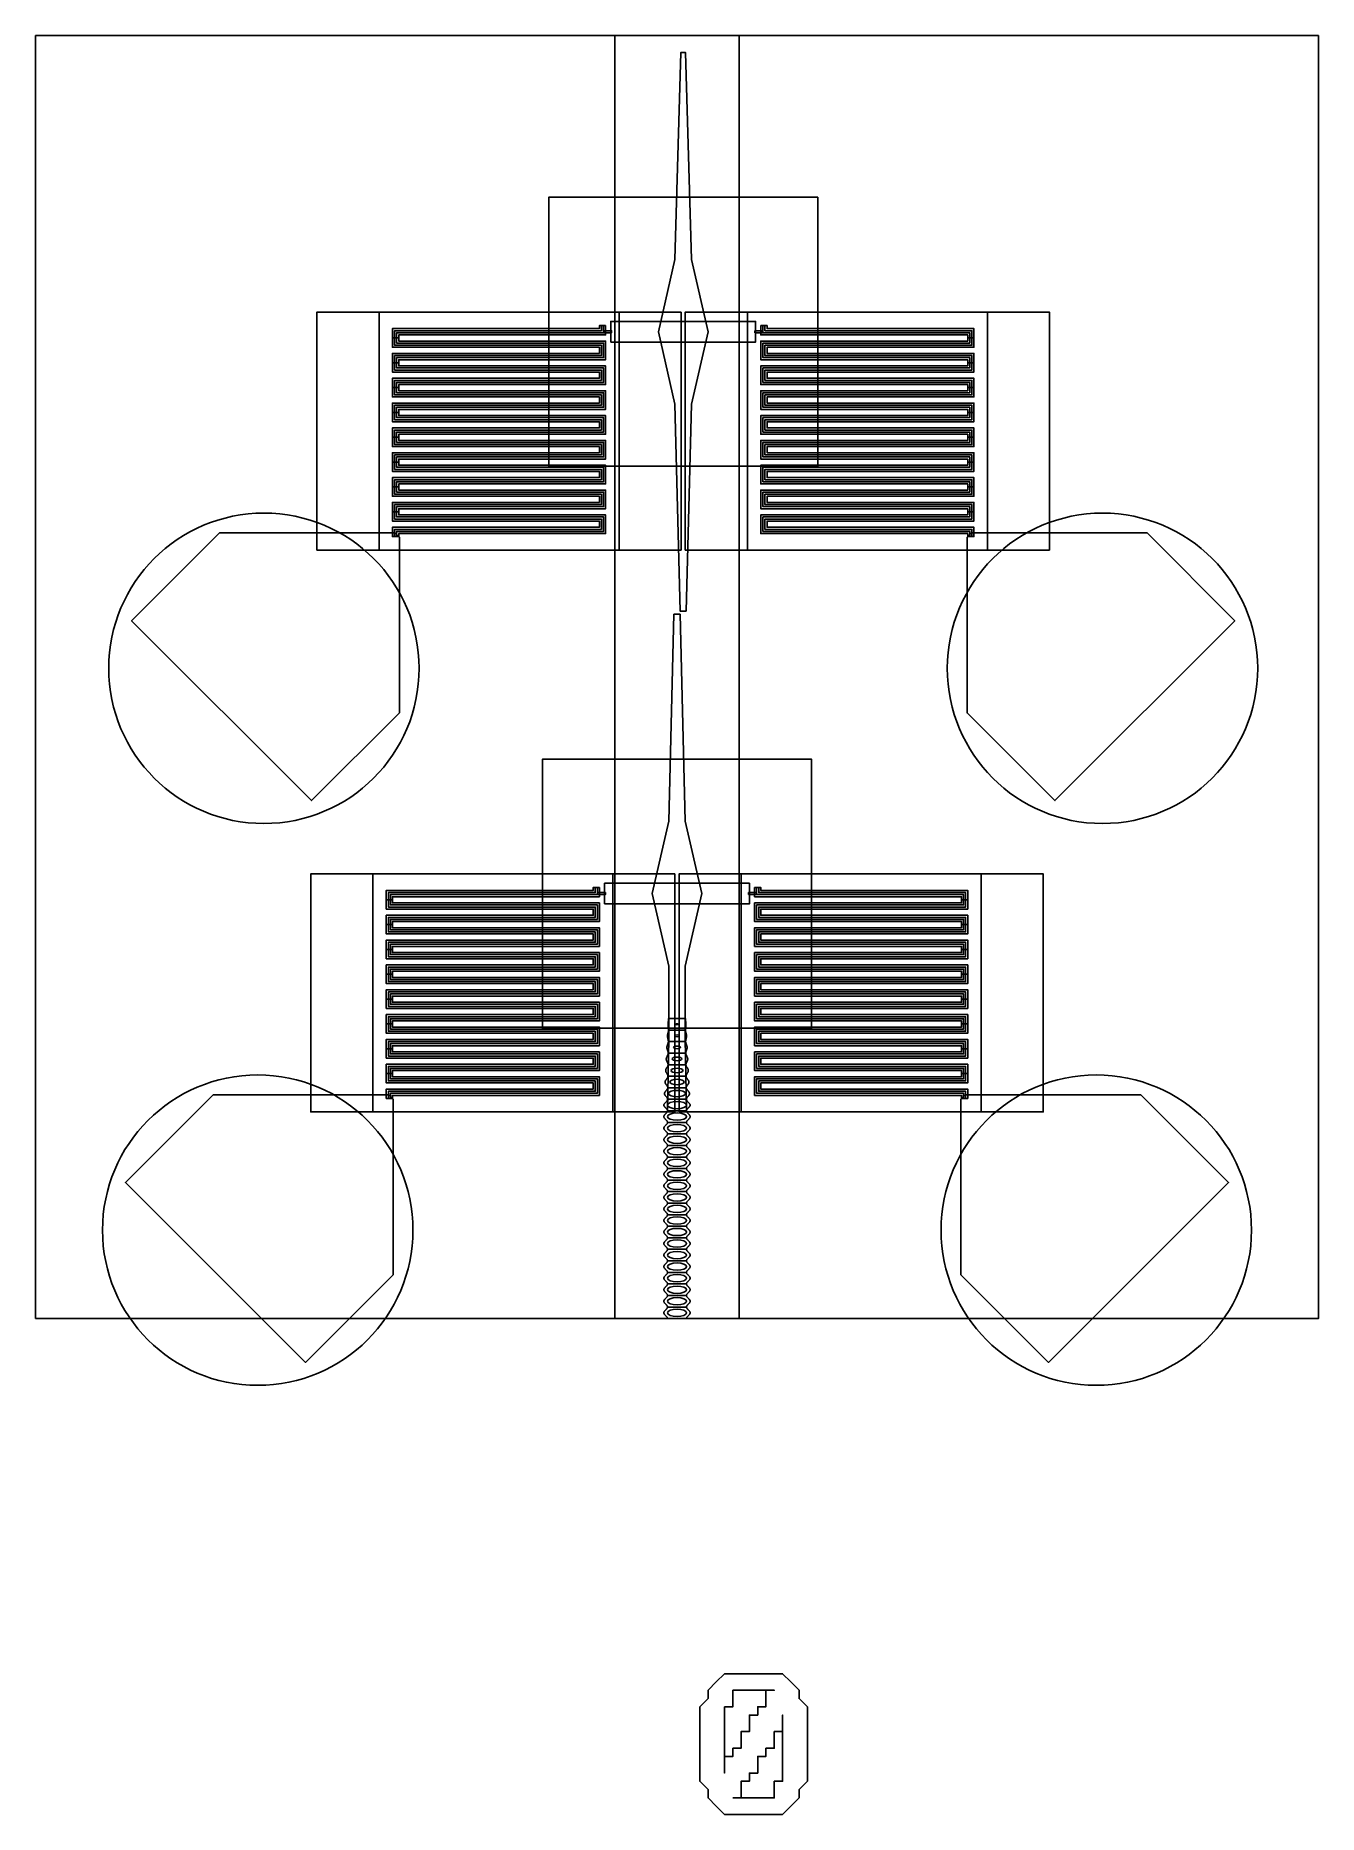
# Model space of a CAD drawing. Extents: x -31.3 to 30.7, y -85.2 to 0.8.
import ezdxf

# ---------------------------------------------------------------- set-up
doc = ezdxf.new("R2010")
doc.units = 0

msp = doc.modelspace()

# ---------------------------------------------------------------- linework, layer by layer
at = {"layer": 'cure'}
for points in [[(-3.3, -61.1868), (2.7, -61.1868), (2.7, 0.8132), (-3.3, 0.8132)], [(-3.1, -12.55), (-14.7, -12.55), (-14.7, -24.05), (-3.1, -24.05)], [(3.1, -24.05), (14.7, -24.05), (14.7, -12.55), (3.1, -12.55)], [(-3.4, -39.7), (-15, -39.7), (-15, -51.2), (-3.4, -51.2)], [(2.8, -51.2), (14.4, -51.2), (14.4, -39.7), (2.8, -39.7)]]:
    msp.add_lwpolyline(points, close=True, dxfattribs=at)
at = {"layer": 'M1_Field'}
msp.add_lwpolyline([(-31.3, -61.1868), (30.7, -61.1868), (30.7, 0.8132), (-31.3, 0.8132)], close=True, dxfattribs=at)
at = {"layer": 'M1_LD'}
for centre in [(-20.264, -29.764), (20.264, -29.764), (-20.564, -56.914), (19.964, -56.914)]:
    msp.add_circle(centre, 7.5, dxfattribs=at)
at = {"layer": 'M1_Neg'}
for points in [[(0.15, -27), (0.4, -17), (1.2, -13.5), (0.4, -10), (0.1085, 0), (-0.1085, 0), (-0.4, -10), (-1.2, -13.5), (-0.4, -17), (-0.15, -27)], [(-3.75, -13.2), (-3.75, -13.65), (-13.75, -13.65), (-13.75, -13.8), (-14.05, -13.8), (-14.05, -13.35), (-4.05, -13.35), (-4.05, -13.2)], [(-3.8375, -13.55), (-3.4625, -13.55), (-3.4625, -13.45), (-3.8375, -13.45)], [(-3.5, -14), (3.5, -14), (3.5, -13), (-3.5, -13)], [(3.4625, -13.55), (3.8375, -13.55), (3.8375, -13.45), (3.4625, -13.45)], [(3.75, -13.2), (3.75, -13.65), (13.75, -13.65), (13.75, -13.8), (14.05, -13.8), (14.05, -13.35), (4.05, -13.35), (4.05, -13.2)], [(-13.75, -13.8), (-13.75, -13.95), (-3.75, -13.95), (-3.75, -14.85), (-13.75, -14.85), (-13.75, -15), (-14.05, -15), (-14.05, -14.55), (-4.05, -14.55), (-4.05, -14.25), (-14.05, -14.25), (-14.05, -13.8)], [(13.75, -13.8), (13.75, -13.95), (3.75, -13.95), (3.75, -14.85), (13.75, -14.85), (13.75, -15), (14.05, -15), (14.05, -14.55), (4.05, -14.55), (4.05, -14.25), (14.05, -14.25), (14.05, -13.8)], [(-13.75, -15), (-13.75, -15.15), (-3.75, -15.15), (-3.75, -16.05), (-13.75, -16.05), (-13.75, -16.2), (-14.05, -16.2), (-14.05, -15.75), (-4.05, -15.75), (-4.05, -15.45), (-14.05, -15.45), (-14.05, -15)], [(13.75, -15), (13.75, -15.15), (3.75, -15.15), (3.75, -16.05), (13.75, -16.05), (13.75, -16.2), (14.05, -16.2), (14.05, -15.75), (4.05, -15.75), (4.05, -15.45), (14.05, -15.45), (14.05, -15)], [(-13.75, -16.2), (-13.75, -16.35), (-3.75, -16.35), (-3.75, -17.25), (-13.75, -17.25), (-13.75, -17.4), (-14.05, -17.4), (-14.05, -16.95), (-4.05, -16.95), (-4.05, -16.65), (-14.05, -16.65), (-14.05, -16.2)], [(13.75, -16.2), (13.75, -16.35), (3.75, -16.35), (3.75, -17.25), (13.75, -17.25), (13.75, -17.4), (14.05, -17.4), (14.05, -16.95), (4.05, -16.95), (4.05, -16.65), (14.05, -16.65), (14.05, -16.2)], [(-13.75, -17.4), (-13.75, -17.55), (-3.75, -17.55), (-3.75, -18.45), (-13.75, -18.45), (-13.75, -18.6), (-14.05, -18.6), (-14.05, -18.15), (-4.05, -18.15), (-4.05, -17.85), (-14.05, -17.85), (-14.05, -17.4)], [(13.75, -17.4), (13.75, -17.55), (3.75, -17.55), (3.75, -18.45), (13.75, -18.45), (13.75, -18.6), (14.05, -18.6), (14.05, -18.15), (4.05, -18.15), (4.05, -17.85), (14.05, -17.85), (14.05, -17.4)], [(-13.75, -18.6), (-13.75, -18.75), (-3.75, -18.75), (-3.75, -19.65), (-13.75, -19.65), (-13.75, -19.8), (-14.05, -19.8), (-14.05, -19.35), (-4.05, -19.35), (-4.05, -19.05), (-14.05, -19.05), (-14.05, -18.6)], [(13.75, -18.6), (13.75, -18.75), (3.75, -18.75), (3.75, -19.65), (13.75, -19.65), (13.75, -19.8), (14.05, -19.8), (14.05, -19.35), (4.05, -19.35), (4.05, -19.05), (14.05, -19.05), (14.05, -18.6)], [(-13.75, -19.8), (-13.75, -19.95), (-3.75, -19.95), (-3.75, -20.85), (-13.75, -20.85), (-13.75, -21), (-14.05, -21), (-14.05, -20.55), (-4.05, -20.55), (-4.05, -20.25), (-14.05, -20.25), (-14.05, -19.8)], [(13.75, -19.8), (13.75, -19.95), (3.75, -19.95), (3.75, -20.85), (13.75, -20.85), (13.75, -21), (14.05, -21), (14.05, -20.55), (4.05, -20.55), (4.05, -20.25), (14.05, -20.25), (14.05, -19.8)], [(-13.75, -21), (-13.75, -21.15), (-3.75, -21.15), (-3.75, -22.05), (-13.75, -22.05), (-13.75, -22.2), (-14.05, -22.2), (-14.05, -21.75), (-4.05, -21.75), (-4.05, -21.45), (-14.05, -21.45), (-14.05, -21)], [(13.75, -21), (13.75, -21.15), (3.75, -21.15), (3.75, -22.05), (13.75, -22.05), (13.75, -22.2), (14.05, -22.2), (14.05, -21.75), (4.05, -21.75), (4.05, -21.45), (14.05, -21.45), (14.05, -21)], [(-13.75, -22.2), (-13.75, -22.35), (-3.75, -22.35), (-3.75, -23.25), (-13.75, -23.25), (-13.75, -23.4), (-14.05, -23.4), (-14.05, -22.95), (-4.05, -22.95), (-4.05, -22.65), (-14.05, -22.65), (-14.05, -22.2)], [(13.75, -22.2), (13.75, -22.35), (3.75, -22.35), (3.75, -23.25), (13.75, -23.25), (13.75, -23.4), (14.05, -23.4), (14.05, -22.95), (4.05, -22.95), (4.05, -22.65), (14.05, -22.65), (14.05, -22.2)], [(-13.9311, -23.2189), (-22.4163, -23.2189), (-26.659, -27.4616), (-17.9616, -36.159), (-13.7189, -31.9163), (-13.7189, -23.4311)], [(13.9311, -23.2189), (22.4163, -23.2189), (26.659, -27.4616), (17.9616, -36.159), (13.7189, -31.9163), (13.7189, -23.4311)], [(-0.7596, -51.15), (-0.7, -47.65), (-0.7, -44.15), (-1.5, -40.65), (-0.7, -37.15), (-0.45, -27.15), (-0.15, -27.15), (0.1, -37.15), (0.9, -40.65), (0.1, -44.15), (0.1, -47.65), (0.1596, -51.15)], [(-4.05, -40.35), (-4.05, -40.8), (-14.05, -40.8), (-14.05, -40.95), (-14.35, -40.95), (-14.35, -40.5), (-4.35, -40.5), (-4.35, -40.35)], [(-3.8, -41.15), (3.2, -41.15), (3.2, -40.15), (-3.8, -40.15)], [(3.45, -40.35), (3.45, -40.8), (13.45, -40.8), (13.45, -40.95), (13.75, -40.95), (13.75, -40.5), (3.75, -40.5), (3.75, -40.35)], [(-14.05, -40.95), (-14.05, -41.1), (-4.05, -41.1), (-4.05, -42), (-14.05, -42), (-14.05, -42.15), (-14.35, -42.15), (-14.35, -41.7), (-4.35, -41.7), (-4.35, -41.4), (-14.35, -41.4), (-14.35, -40.95)], [(-4.1375, -40.7), (-3.7625, -40.7), (-3.7625, -40.6), (-4.1375, -40.6)], [(3.1625, -40.7), (3.5375, -40.7), (3.5375, -40.6), (3.1625, -40.6)], [(13.45, -40.95), (13.45, -41.1), (3.45, -41.1), (3.45, -42), (13.45, -42), (13.45, -42.15), (13.75, -42.15), (13.75, -41.7), (3.75, -41.7), (3.75, -41.4), (13.75, -41.4), (13.75, -40.95)], [(-14.05, -42.15), (-14.05, -42.3), (-4.05, -42.3), (-4.05, -43.2), (-14.05, -43.2), (-14.05, -43.35), (-14.35, -43.35), (-14.35, -42.9), (-4.35, -42.9), (-4.35, -42.6), (-14.35, -42.6), (-14.35, -42.15)], [(13.45, -42.15), (13.45, -42.3), (3.45, -42.3), (3.45, -43.2), (13.45, -43.2), (13.45, -43.35), (13.75, -43.35), (13.75, -42.9), (3.75, -42.9), (3.75, -42.6), (13.75, -42.6), (13.75, -42.15)], [(-14.05, -43.35), (-14.05, -43.5), (-4.05, -43.5), (-4.05, -44.4), (-14.05, -44.4), (-14.05, -44.55), (-14.35, -44.55), (-14.35, -44.1), (-4.35, -44.1), (-4.35, -43.8), (-14.35, -43.8), (-14.35, -43.35)], [(13.45, -43.35), (13.45, -43.5), (3.45, -43.5), (3.45, -44.4), (13.45, -44.4), (13.45, -44.55), (13.75, -44.55), (13.75, -44.1), (3.75, -44.1), (3.75, -43.8), (13.75, -43.8), (13.75, -43.35)], [(-14.05, -44.55), (-14.05, -44.7), (-4.05, -44.7), (-4.05, -45.6), (-14.05, -45.6), (-14.05, -45.75), (-14.35, -45.75), (-14.35, -45.3), (-4.35, -45.3), (-4.35, -45), (-14.35, -45), (-14.35, -44.55)], [(13.45, -44.55), (13.45, -44.7), (3.45, -44.7), (3.45, -45.6), (13.45, -45.6), (13.45, -45.75), (13.75, -45.75), (13.75, -45.3), (3.75, -45.3), (3.75, -45), (13.75, -45), (13.75, -44.55)], [(-14.05, -45.75), (-14.05, -45.9), (-4.05, -45.9), (-4.05, -46.8), (-14.05, -46.8), (-14.05, -46.95), (-14.35, -46.95), (-14.35, -46.5), (-4.35, -46.5), (-4.35, -46.2), (-14.35, -46.2), (-14.35, -45.75)], [(13.45, -45.75), (13.45, -45.9), (3.45, -45.9), (3.45, -46.8), (13.45, -46.8), (13.45, -46.95), (13.75, -46.95), (13.75, -46.5), (3.75, -46.5), (3.75, -46.2), (13.75, -46.2), (13.75, -45.75)], [(-14.05, -46.95), (-14.05, -47.1), (-4.05, -47.1), (-4.05, -48), (-14.05, -48), (-14.05, -48.15), (-14.35, -48.15), (-14.35, -47.7), (-4.35, -47.7), (-4.35, -47.4), (-14.35, -47.4), (-14.35, -46.95)], [(-0.7179, -47.8044), (-0.7179, -47.793), (-0.7183, -47.7816), (-0.7191, -47.7703), (-0.7202, -47.7589), (-0.7216, -47.7475), (-0.7233, -47.7361), (-0.7252, -47.7247), (-0.7274, -47.7134), (-0.7298, -47.702), (-0.7323, -47.6906), (-0.735, -47.6792), (-0.7377, -47.6678), (-0.7404, -47.6565), (-0.743, -47.6451), (-0.7456, -47.6337), (-0.7481, -47.6223), (-0.7504, -47.6109), (-0.7524, -47.5996), (-0.7543, -47.5882), (-0.7558, -47.5768), (-0.7571, -47.5654), (-0.758, -47.554), (-0.7586, -47.5427), (-0.7588, -47.5313), (-0.7587, -47.5199), (-0.7581, -47.5085), (-0.7573, -47.4972), (-0.7561, -47.4858), (-0.7545, -47.4744), (-0.7527, -47.463), (-0.7505, -47.4516), (-0.7482, -47.4403), (-0.7456, -47.4289), (-0.7428, -47.4175), (-0.74, -47.4061), (-0.737, -47.3947), (-0.734, -47.3834), (-0.731, -47.372), (-0.7281, -47.3606), (-0.7253, -47.3492), (-0.7226, -47.3378), (-0.7201, -47.3265), (-0.7179, -47.3151), (-0.7159, -47.3037), (-0.7142, -47.2923), (-0.7128, -47.2809), (-0.7118, -47.2696), (-0.7111, -47.2582), (-0.7107, -47.2468), (0.1107, -47.2468), (0.1111, -47.2582), (0.1118, -47.2696), (0.1128, -47.2809), (0.1142, -47.2923), (0.1159, -47.3037), (0.1179, -47.3151), (0.1201, -47.3265), (0.1226, -47.3378), (0.1253, -47.3492), (0.1281, -47.3606), (0.131, -47.372), (0.134, -47.3834), (0.137, -47.3947), (0.14, -47.4061), (0.1428, -47.4175), (0.1456, -47.4289), (0.1482, -47.4403), (0.1505, -47.4516), (0.1527, -47.463), (0.1545, -47.4744), (0.1561, -47.4858), (0.1573, -47.4972), (0.1581, -47.5085), (0.1587, -47.5199), (0.1588, -47.5313), (0.1586, -47.5427), (0.158, -47.554), (0.1571, -47.5654), (0.1558, -47.5768), (0.1543, -47.5882), (0.1524, -47.5996), (0.1504, -47.6109), (0.1481, -47.6223), (0.1456, -47.6337), (0.143, -47.6451), (0.1404, -47.6565), (0.1377, -47.6678), (0.135, -47.6792), (0.1323, -47.6906), (0.1298, -47.702), (0.1274, -47.7134), (0.1252, -47.7247), (0.1233, -47.7361), (0.1216, -47.7475), (0.1202, -47.7589), (0.1191, -47.7703), (0.1183, -47.7816), (0.1179, -47.793), (0.1179, -47.8044)], [(-0.7107, -47.2468), (-0.7108, -47.2354), (-0.711, -47.224), (-0.7113, -47.2127), (-0.7119, -47.2013), (-0.7126, -47.1899), (-0.7134, -47.1785), (-0.7144, -47.1671), (-0.7155, -47.1558), (-0.7167, -47.1444), (-0.718, -47.133), (-0.7193, -47.1216), (-0.7206, -47.1102), (-0.722, -47.0989), (-0.7233, -47.0875), (-0.7246, -47.0761), (-0.7258, -47.0647), (-0.727, -47.0533), (-0.728, -47.042), (-0.7289, -47.0306), (-0.7297, -47.0192), (-0.7303, -47.0078), (-0.7308, -46.9964), (-0.7311, -46.9851), (-0.7312, -46.9737), (-0.7311, -46.9623), (-0.7309, -46.9509), (-0.7304, -46.9396), (-0.7298, -46.9282), (-0.729, -46.9168), (-0.7281, -46.9054), (-0.7271, -46.894), (-0.7259, -46.8827), (-0.7246, -46.8713), (-0.7232, -46.8599), (-0.7218, -46.8485), (-0.7203, -46.8371), (-0.7188, -46.8258), (-0.7173, -46.8144), (-0.7158, -46.803), (-0.7144, -46.7916), (-0.7131, -46.7802), (-0.7119, -46.7689), (-0.7107, -46.7575), (-0.7097, -46.7461), (-0.7089, -46.7347), (-0.7082, -46.7233), (-0.7077, -46.712), (-0.7073, -46.7006), (-0.7072, -46.6892), (0.1072, -46.6892), (0.1073, -46.7006), (0.1077, -46.712), (0.1082, -46.7233), (0.1089, -46.7347), (0.1097, -46.7461), (0.1107, -46.7575), (0.1119, -46.7689), (0.1131, -46.7802), (0.1144, -46.7916), (0.1158, -46.803), (0.1173, -46.8144), (0.1188, -46.8258), (0.1203, -46.8371), (0.1218, -46.8485), (0.1232, -46.8599), (0.1246, -46.8713), (0.1259, -46.8827), (0.1271, -46.894), (0.1281, -46.9054), (0.129, -46.9168), (0.1298, -46.9282), (0.1304, -46.9396), (0.1309, -46.9509), (0.1311, -46.9623), (0.1312, -46.9737), (0.1311, -46.9851), (0.1308, -46.9964), (0.1303, -47.0078), (0.1297, -47.0192), (0.1289, -47.0306), (0.128, -47.042), (0.127, -47.0533), (0.1258, -47.0647), (0.1246, -47.0761), (0.1233, -47.0875), (0.122, -47.0989), (0.1206, -47.1102), (0.1193, -47.1216), (0.118, -47.133), (0.1167, -47.1444), (0.1155, -47.1558), (0.1144, -47.1671), (0.1134, -47.1785), (0.1126, -47.1899), (0.1119, -47.2013), (0.1113, -47.2127), (0.111, -47.224), (0.1108, -47.2354), (0.1107, -47.2468)], [(13.45, -46.95), (13.45, -47.1), (3.45, -47.1), (3.45, -48), (13.45, -48), (13.45, -48.15), (13.75, -48.15), (13.75, -47.7), (3.75, -47.7), (3.75, -47.4), (13.75, -47.4), (13.75, -46.95)], [(-0.7251, -48.362), (-0.7252, -48.3506), (-0.7259, -48.3392), (-0.7271, -48.3279), (-0.7288, -48.3165), (-0.7309, -48.3051), (-0.7336, -48.2937), (-0.7366, -48.2823), (-0.7399, -48.271), (-0.7436, -48.2596), (-0.7474, -48.2482), (-0.7515, -48.2368), (-0.7556, -48.2254), (-0.7597, -48.2141), (-0.7638, -48.2027), (-0.7677, -48.1913), (-0.7715, -48.1799), (-0.775, -48.1685), (-0.7782, -48.1572), (-0.781, -48.1458), (-0.7834, -48.1344), (-0.7854, -48.123), (-0.7868, -48.1116), (-0.7878, -48.1003), (-0.7882, -48.0889), (-0.788, -48.0775), (-0.7873, -48.0661), (-0.7861, -48.0548), (-0.7843, -48.0434), (-0.7821, -48.032), (-0.7794, -48.0206), (-0.7763, -48.0092), (-0.7728, -47.9979), (-0.769, -47.9865), (-0.7649, -47.9751), (-0.7607, -47.9637), (-0.7563, -47.9523), (-0.7519, -47.941), (-0.7475, -47.9296), (-0.7432, -47.9182), (-0.7391, -47.9068), (-0.7351, -47.8954), (-0.7315, -47.8841), (-0.7282, -47.8727), (-0.7252, -47.8613), (-0.7228, -47.8499), (-0.7208, -47.8385), (-0.7193, -47.8272), (-0.7183, -47.8158), (-0.7179, -47.8044), (0.1179, -47.8044), (0.1183, -47.8158), (0.1193, -47.8272), (0.1208, -47.8385), (0.1228, -47.8499), (0.1252, -47.8613), (0.1282, -47.8727), (0.1315, -47.8841), (0.1351, -47.8954), (0.1391, -47.9068), (0.1432, -47.9182), (0.1475, -47.9296), (0.1519, -47.941), (0.1563, -47.9523), (0.1607, -47.9637), (0.1649, -47.9751), (0.169, -47.9865), (0.1728, -47.9979), (0.1763, -48.0092), (0.1794, -48.0206), (0.1821, -48.032), (0.1843, -48.0434), (0.1861, -48.0548), (0.1873, -48.0661), (0.188, -48.0775), (0.1882, -48.0889), (0.1878, -48.1003), (0.1868, -48.1116), (0.1854, -48.123), (0.1834, -48.1344), (0.181, -48.1458), (0.1782, -48.1572), (0.175, -48.1685), (0.1715, -48.1799), (0.1677, -48.1913), (0.1638, -48.2027), (0.1597, -48.2141), (0.1556, -48.2254), (0.1515, -48.2368), (0.1474, -48.2482), (0.1436, -48.2596), (0.1399, -48.271), (0.1366, -48.2823), (0.1336, -48.2937), (0.1309, -48.3051), (0.1288, -48.3165), (0.1271, -48.3279), (0.1259, -48.3392), (0.1252, -48.3506), (0.1251, -48.362)], [(-14.05, -48.15), (-14.05, -48.3), (-4.05, -48.3), (-4.05, -49.2), (-14.05, -49.2), (-14.05, -49.35), (-14.35, -49.35), (-14.35, -48.9), (-4.35, -48.9), (-4.35, -48.6), (-14.35, -48.6), (-14.35, -48.15)], [(-0.7394, -49.4772), (-0.7397, -49.4658), (-0.7409, -49.4544), (-0.743, -49.4431), (-0.7459, -49.4317), (-0.7497, -49.4203), (-0.7541, -49.4089), (-0.7593, -49.3975), (-0.765, -49.3862), (-0.7711, -49.3748), (-0.7777, -49.3634), (-0.7845, -49.352), (-0.7914, -49.3406), (-0.7984, -49.3293), (-0.8053, -49.3179), (-0.8119, -49.3065), (-0.8183, -49.2951), (-0.8242, -49.2837), (-0.8297, -49.2724), (-0.8345, -49.261), (-0.8386, -49.2496), (-0.8419, -49.2382), (-0.8445, -49.2268), (-0.8461, -49.2155), (-0.8469, -49.2041), (-0.8467, -49.1927), (-0.8457, -49.1813), (-0.8437, -49.17), (-0.8409, -49.1586), (-0.8373, -49.1472), (-0.8329, -49.1358), (-0.8278, -49.1244), (-0.8221, -49.1131), (-0.8158, -49.1017), (-0.8092, -49.0903), (-0.8022, -49.0789), (-0.795, -49.0675), (-0.7878, -49.0562), (-0.7805, -49.0448), (-0.7734, -49.0334), (-0.7666, -49.022), (-0.7601, -49.0106), (-0.7542, -48.9993), (-0.7487, -48.9879), (-0.744, -48.9765), (-0.7399, -48.9651), (-0.7367, -48.9537), (-0.7343, -48.9424), (-0.7328, -48.931), (-0.7322, -48.9196), (0.1322, -48.9196), (0.1328, -48.931), (0.1343, -48.9424), (0.1367, -48.9537), (0.1399, -48.9651), (0.144, -48.9765), (0.1487, -48.9879), (0.1542, -48.9993), (0.1601, -49.0106), (0.1666, -49.022), (0.1734, -49.0334), (0.1805, -49.0448), (0.1878, -49.0562), (0.195, -49.0675), (0.2022, -49.0789), (0.2092, -49.0903), (0.2158, -49.1017), (0.2221, -49.1131), (0.2278, -49.1244), (0.2329, -49.1358), (0.2373, -49.1472), (0.2409, -49.1586), (0.2437, -49.17), (0.2457, -49.1813), (0.2467, -49.1927), (0.2469, -49.2041), (0.2461, -49.2155), (0.2445, -49.2268), (0.2419, -49.2382), (0.2386, -49.2496), (0.2345, -49.261), (0.2297, -49.2724), (0.2242, -49.2837), (0.2183, -49.2951), (0.2119, -49.3065), (0.2053, -49.3179), (0.1984, -49.3293), (0.1914, -49.3406), (0.1845, -49.352), (0.1777, -49.3634), (0.1711, -49.3748), (0.165, -49.3862), (0.1593, -49.3975), (0.1541, -49.4089), (0.1497, -49.4203), (0.1459, -49.4317), (0.143, -49.4431), (0.1409, -49.4544), (0.1397, -49.4658), (0.1394, -49.4772)], [(-0.7322, -48.9196), (-0.7324, -48.9082), (-0.7334, -48.8968), (-0.735, -48.8855), (-0.7373, -48.8741), (-0.7403, -48.8627), (-0.7439, -48.8513), (-0.7479, -48.8399), (-0.7525, -48.8286), (-0.7574, -48.8172), (-0.7626, -48.8058), (-0.768, -48.7944), (-0.7735, -48.783), (-0.779, -48.7717), (-0.7845, -48.7603), (-0.7898, -48.7489), (-0.7949, -48.7375), (-0.7996, -48.7261), (-0.8039, -48.7148), (-0.8077, -48.7034), (-0.811, -48.692), (-0.8137, -48.6806), (-0.8156, -48.6692), (-0.8169, -48.6579), (-0.8175, -48.6465), (-0.8174, -48.6351), (-0.8165, -48.6237), (-0.8149, -48.6124), (-0.8126, -48.601), (-0.8097, -48.5896), (-0.8061, -48.5782), (-0.802, -48.5668), (-0.7974, -48.5555), (-0.7924, -48.5441), (-0.7871, -48.5327), (-0.7814, -48.5213), (-0.7757, -48.5099), (-0.7698, -48.4986), (-0.764, -48.4872), (-0.7583, -48.4758), (-0.7528, -48.4644), (-0.7476, -48.453), (-0.7428, -48.4417), (-0.7385, -48.4303), (-0.7346, -48.4189), (-0.7314, -48.4075), (-0.7287, -48.3961), (-0.7268, -48.3848), (-0.7256, -48.3734), (-0.7251, -48.362), (0.1251, -48.362), (0.1256, -48.3734), (0.1268, -48.3848), (0.1287, -48.3961), (0.1314, -48.4075), (0.1346, -48.4189), (0.1385, -48.4303), (0.1428, -48.4417), (0.1476, -48.453), (0.1528, -48.4644), (0.1583, -48.4758), (0.164, -48.4872), (0.1698, -48.4986), (0.1757, -48.5099), (0.1814, -48.5213), (0.1871, -48.5327), (0.1924, -48.5441), (0.1974, -48.5555), (0.202, -48.5668), (0.2061, -48.5782), (0.2097, -48.5896), (0.2126, -48.601), (0.2149, -48.6124), (0.2165, -48.6237), (0.2174, -48.6351), (0.2175, -48.6465), (0.2169, -48.6579), (0.2156, -48.6692), (0.2137, -48.6806), (0.211, -48.692), (0.2077, -48.7034), (0.2039, -48.7148), (0.1996, -48.7261), (0.1949, -48.7375), (0.1898, -48.7489), (0.1845, -48.7603), (0.179, -48.7717), (0.1735, -48.783), (0.168, -48.7944), (0.1626, -48.8058), (0.1574, -48.8172), (0.1525, -48.8286), (0.1479, -48.8399), (0.1439, -48.8513), (0.1403, -48.8627), (0.1373, -48.8741), (0.135, -48.8855), (0.1334, -48.8968), (0.1324, -48.9082), (0.1322, -48.9196)], [(13.45, -48.15), (13.45, -48.3), (3.45, -48.3), (3.45, -49.2), (13.45, -49.2), (13.45, -49.35), (13.75, -49.35), (13.75, -48.9), (3.75, -48.9), (3.75, -48.6), (13.75, -48.6), (13.75, -48.15)], [(-14.05, -49.35), (-14.05, -49.5), (-4.05, -49.5), (-4.05, -50.4), (-14.05, -50.4), (-14.05, -50.55), (-14.35, -50.55), (-14.35, -50.1), (-4.35, -50.1), (-4.35, -49.8), (-14.35, -49.8), (-14.35, -49.35)], [(-0.7465, -50.0348), (-0.7469, -50.0234), (-0.7484, -50.012), (-0.751, -50.0007), (-0.7545, -49.9893), (-0.759, -49.9779), (-0.7644, -49.9665), (-0.7706, -49.9551), (-0.7775, -49.9438), (-0.7849, -49.9324), (-0.7928, -49.921), (-0.801, -49.9096), (-0.8093, -49.8982), (-0.8177, -49.8869), (-0.826, -49.8755), (-0.834, -49.8641), (-0.8417, -49.8527), (-0.8489, -49.8413), (-0.8554, -49.83), (-0.8612, -49.8186), (-0.8662, -49.8072), (-0.8702, -49.7958), (-0.8733, -49.7844), (-0.8753, -49.7731), (-0.8763, -49.7617), (-0.8761, -49.7503), (-0.8749, -49.7389), (-0.8726, -49.7276), (-0.8692, -49.7162), (-0.8649, -49.7048), (-0.8596, -49.6934), (-0.8535, -49.682), (-0.8467, -49.6707), (-0.8392, -49.6593), (-0.8313, -49.6479), (-0.8229, -49.6365), (-0.8144, -49.6251), (-0.8057, -49.6138), (-0.797, -49.6024), (-0.7885, -49.591), (-0.7804, -49.5796), (-0.7727, -49.5682), (-0.7655, -49.5569), (-0.759, -49.5455), (-0.7533, -49.5341), (-0.7485, -49.5227), (-0.7447, -49.5113), (-0.7418, -49.5), (-0.7401, -49.4886), (-0.7394, -49.4772), (0.1394, -49.4772), (0.1401, -49.4886), (0.1418, -49.5), (0.1447, -49.5113), (0.1485, -49.5227), (0.1533, -49.5341), (0.159, -49.5455), (0.1655, -49.5569), (0.1727, -49.5682), (0.1804, -49.5796), (0.1885, -49.591), (0.197, -49.6024), (0.2057, -49.6138), (0.2144, -49.6251), (0.2229, -49.6365), (0.2313, -49.6479), (0.2392, -49.6593), (0.2467, -49.6707), (0.2535, -49.682), (0.2596, -49.6934), (0.2649, -49.7048), (0.2692, -49.7162), (0.2726, -49.7276), (0.2749, -49.7389), (0.2761, -49.7503), (0.2763, -49.7617), (0.2753, -49.7731), (0.2733, -49.7844), (0.2702, -49.7958), (0.2662, -49.8072), (0.2612, -49.8186), (0.2554, -49.83), (0.2489, -49.8413), (0.2417, -49.8527), (0.234, -49.8641), (0.226, -49.8755), (0.2177, -49.8869), (0.2093, -49.8982), (0.201, -49.9096), (0.1928, -49.921), (0.1849, -49.9324), (0.1775, -49.9438), (0.1706, -49.9551), (0.1644, -49.9665), (0.159, -49.9779), (0.1545, -49.9893), (0.151, -50.0007), (0.1484, -50.012), (0.1469, -50.0234), (0.1465, -50.0348)], [(13.45, -49.35), (13.45, -49.5), (3.45, -49.5), (3.45, -50.4), (13.45, -50.4), (13.45, -50.55), (13.75, -50.55), (13.75, -50.1), (3.75, -50.1), (3.75, -49.8), (13.75, -49.8), (13.75, -49.35)], [(-14.2311, -50.3689), (-22.7163, -50.3689), (-26.959, -54.6116), (-18.2616, -63.309), (-14.0189, -59.0663), (-14.0189, -50.5811)], [(-0.7573, -51.15), (-0.7579, -51.1386), (-0.76, -51.1272), (-0.7635, -51.1159), (-0.7684, -51.1045), (-0.7746, -51.0931), (-0.7819, -51.0817), (-0.7902, -51.0703), (-0.7995, -51.059), (-0.8095, -51.0476), (-0.8201, -51.0362), (-0.8312, -51.0248), (-0.8425, -51.0134), (-0.8538, -51.0021), (-0.8649, -50.9907), (-0.8758, -50.9793), (-0.8861, -50.9679), (-0.8958, -50.9565), (-0.9046, -50.9452), (-0.9125, -50.9338), (-0.9192, -50.9224), (-0.9247, -50.911), (-0.9289, -50.8996), (-0.9318, -50.8883), (-0.9331, -50.8769), (-0.9331, -50.8655), (-0.9315, -50.8541), (-0.9286, -50.8428), (-0.9242, -50.8314), (-0.9186, -50.82), (-0.9117, -50.8086), (-0.9037, -50.7972), (-0.8947, -50.7859), (-0.8849, -50.7745), (-0.8744, -50.7631), (-0.8634, -50.7517), (-0.8521, -50.7403), (-0.8406, -50.729), (-0.8292, -50.7176), (-0.818, -50.7062), (-0.8073, -50.6948), (-0.7971, -50.6834), (-0.7877, -50.6721), (-0.7792, -50.6607), (-0.7717, -50.6493), (-0.7654, -50.6379), (-0.7604, -50.6265), (-0.7567, -50.6152), (-0.7545, -50.6038), (-0.7537, -50.5924), (0.1537, -50.5924), (0.1545, -50.6038), (0.1567, -50.6152), (0.1604, -50.6265), (0.1654, -50.6379), (0.1717, -50.6493), (0.1792, -50.6607), (0.1877, -50.6721), (0.1971, -50.6834), (0.2073, -50.6948), (0.218, -50.7062), (0.2292, -50.7176), (0.2406, -50.729), (0.2521, -50.7403), (0.2634, -50.7517), (0.2744, -50.7631), (0.2849, -50.7745), (0.2947, -50.7859), (0.3037, -50.7972), (0.3117, -50.8086), (0.3186, -50.82), (0.3242, -50.8314), (0.3286, -50.8428), (0.3315, -50.8541), (0.3331, -50.8655), (0.3331, -50.8769), (0.3318, -50.8883), (0.3289, -50.8996), (0.3247, -50.911), (0.3192, -50.9224), (0.3125, -50.9338), (0.3046, -50.9452), (0.2958, -50.9565), (0.2861, -50.9679), (0.2758, -50.9793), (0.2649, -50.9907), (0.2538, -51.0021), (0.2425, -51.0134), (0.2312, -51.0248), (0.2201, -51.0362), (0.2095, -51.0476), (0.1995, -51.059), (0.1902, -51.0703), (0.1819, -51.0817), (0.1746, -51.0931), (0.1684, -51.1045), (0.1635, -51.1159), (0.16, -51.1272), (0.1579, -51.1386), (0.1573, -51.15)], [(-0.7537, -50.5924), (-0.7542, -50.581), (-0.7559, -50.5696), (-0.7589, -50.5583), (-0.7631, -50.5469), (-0.7684, -50.5355), (-0.7747, -50.5241), (-0.782, -50.5127), (-0.79, -50.5014), (-0.7987, -50.49), (-0.8079, -50.4786), (-0.8175, -50.4672), (-0.8272, -50.4558), (-0.8371, -50.4445), (-0.8467, -50.4331), (-0.8562, -50.4217), (-0.8651, -50.4103), (-0.8735, -50.3989), (-0.8812, -50.3876), (-0.8879, -50.3762), (-0.8938, -50.3648), (-0.8985, -50.3534), (-0.9021, -50.342), (-0.9045, -50.3307), (-0.9056, -50.3193), (-0.9055, -50.3079), (-0.904, -50.2965), (-0.9014, -50.2852), (-0.8975, -50.2738), (-0.8924, -50.2624), (-0.8863, -50.251), (-0.8793, -50.2396), (-0.8713, -50.2283), (-0.8626, -50.2169), (-0.8534, -50.2055), (-0.8437, -50.1941), (-0.8337, -50.1827), (-0.8236, -50.1714), (-0.8135, -50.16), (-0.8037, -50.1486), (-0.7942, -50.1372), (-0.7852, -50.1258), (-0.7768, -50.1145), (-0.7693, -50.1031), (-0.7627, -50.0917), (-0.7571, -50.0803), (-0.7527, -50.0689), (-0.7494, -50.0576), (-0.7473, -50.0462), (-0.7465, -50.0348), (0.1465, -50.0348), (0.1473, -50.0462), (0.1494, -50.0576), (0.1527, -50.0689), (0.1571, -50.0803), (0.1627, -50.0917), (0.1693, -50.1031), (0.1768, -50.1145), (0.1852, -50.1258), (0.1942, -50.1372), (0.2037, -50.1486), (0.2135, -50.16), (0.2236, -50.1714), (0.2337, -50.1827), (0.2437, -50.1941), (0.2534, -50.2055), (0.2626, -50.2169), (0.2713, -50.2283), (0.2793, -50.2396), (0.2863, -50.251), (0.2924, -50.2624), (0.2975, -50.2738), (0.3014, -50.2852), (0.304, -50.2965), (0.3055, -50.3079), (0.3056, -50.3193), (0.3045, -50.3307), (0.3021, -50.342), (0.2985, -50.3534), (0.2938, -50.3648), (0.2879, -50.3762), (0.2812, -50.3876), (0.2735, -50.3989), (0.2651, -50.4103), (0.2562, -50.4217), (0.2467, -50.4331), (0.2371, -50.4445), (0.2272, -50.4558), (0.2175, -50.4672), (0.2079, -50.4786), (0.1987, -50.49), (0.19, -50.5014), (0.182, -50.5127), (0.1747, -50.5241), (0.1684, -50.5355), (0.1631, -50.5469), (0.1589, -50.5583), (0.1559, -50.5696), (0.1542, -50.581), (0.1537, -50.5924)], [(13.6311, -50.3689), (22.1163, -50.3689), (26.359, -54.6116), (17.6616, -63.309), (13.4189, -59.0663), (13.4189, -50.5811)], [(-0.7573, -51.7076), (-0.758, -51.6962), (-0.7602, -51.6848), (-0.7638, -51.6735), (-0.7687, -51.6621), (-0.7749, -51.6507), (-0.7823, -51.6393), (-0.7907, -51.6279), (-0.8001, -51.6166), (-0.8102, -51.6052), (-0.8209, -51.5938), (-0.832, -51.5824), (-0.8433, -51.571), (-0.8547, -51.5597), (-0.866, -51.5483), (-0.8769, -51.5369), (-0.8873, -51.5255), (-0.897, -51.5141), (-0.906, -51.5028), (-0.9139, -51.4914), (-0.9207, -51.48), (-0.9263, -51.4686), (-0.9306, -51.4572), (-0.9334, -51.4459), (-0.9349, -51.4345), (-0.9349, -51.4231), (-0.9334, -51.4117), (-0.9306, -51.4004), (-0.9263, -51.389), (-0.9207, -51.3776), (-0.9139, -51.3662), (-0.906, -51.3548), (-0.897, -51.3435), (-0.8873, -51.3321), (-0.8769, -51.3207), (-0.866, -51.3093), (-0.8547, -51.2979), (-0.8433, -51.2866), (-0.832, -51.2752), (-0.8209, -51.2638), (-0.8102, -51.2524), (-0.8001, -51.241), (-0.7907, -51.2297), (-0.7823, -51.2183), (-0.7749, -51.2069), (-0.7687, -51.1955), (-0.7638, -51.1841), (-0.7602, -51.1728), (-0.758, -51.1614), (-0.7573, -51.15), (0.1573, -51.15), (0.158, -51.1614), (0.1602, -51.1728), (0.1638, -51.1841), (0.1687, -51.1955), (0.1749, -51.2069), (0.1823, -51.2183), (0.1907, -51.2297), (0.2001, -51.241), (0.2102, -51.2524), (0.2209, -51.2638), (0.232, -51.2752), (0.2433, -51.2866), (0.2547, -51.2979), (0.266, -51.3093), (0.2769, -51.3207), (0.2873, -51.3321), (0.297, -51.3435), (0.306, -51.3548), (0.3139, -51.3662), (0.3207, -51.3776), (0.3263, -51.389), (0.3306, -51.4004), (0.3334, -51.4117), (0.3349, -51.4231), (0.3349, -51.4345), (0.3334, -51.4459), (0.3306, -51.4572), (0.3263, -51.4686), (0.3207, -51.48), (0.3139, -51.4914), (0.306, -51.5028), (0.297, -51.5141), (0.2873, -51.5255), (0.2769, -51.5369), (0.266, -51.5483), (0.2547, -51.5597), (0.2433, -51.571), (0.232, -51.5824), (0.2209, -51.5938), (0.2102, -51.6052), (0.2001, -51.6166), (0.1907, -51.6279), (0.1823, -51.6393), (0.1749, -51.6507), (0.1687, -51.6621), (0.1638, -51.6735), (0.1602, -51.6848), (0.158, -51.6962), (0.1573, -51.7076)], [(-0.7573, -52.2652), (-0.758, -52.2538), (-0.7602, -52.2424), (-0.7638, -52.2311), (-0.7687, -52.2197), (-0.7749, -52.2083), (-0.7823, -52.1969), (-0.7907, -52.1855), (-0.8001, -52.1742), (-0.8102, -52.1628), (-0.8209, -52.1514), (-0.832, -52.14), (-0.8433, -52.1286), (-0.8547, -52.1173), (-0.866, -52.1059), (-0.8769, -52.0945), (-0.8873, -52.0831), (-0.897, -52.0717), (-0.906, -52.0604), (-0.9139, -52.049), (-0.9207, -52.0376), (-0.9263, -52.0262), (-0.9306, -52.0148), (-0.9334, -52.0035), (-0.9349, -51.9921), (-0.9349, -51.9807), (-0.9334, -51.9693), (-0.9306, -51.958), (-0.9263, -51.9466), (-0.9207, -51.9352), (-0.9139, -51.9238), (-0.906, -51.9124), (-0.897, -51.9011), (-0.8873, -51.8897), (-0.8769, -51.8783), (-0.866, -51.8669), (-0.8547, -51.8555), (-0.8433, -51.8442), (-0.832, -51.8328), (-0.8209, -51.8214), (-0.8102, -51.81), (-0.8001, -51.7986), (-0.7907, -51.7873), (-0.7823, -51.7759), (-0.7749, -51.7645), (-0.7687, -51.7531), (-0.7638, -51.7417), (-0.7602, -51.7304), (-0.758, -51.719), (-0.7573, -51.7076), (0.1573, -51.7076), (0.158, -51.719), (0.1602, -51.7304), (0.1638, -51.7417), (0.1687, -51.7531), (0.1749, -51.7645), (0.1823, -51.7759), (0.1907, -51.7873), (0.2001, -51.7986), (0.2102, -51.81), (0.2209, -51.8214), (0.232, -51.8328), (0.2433, -51.8442), (0.2547, -51.8555), (0.266, -51.8669), (0.2769, -51.8783), (0.2873, -51.8897), (0.297, -51.9011), (0.306, -51.9124), (0.3139, -51.9238), (0.3207, -51.9352), (0.3263, -51.9466), (0.3306, -51.958), (0.3334, -51.9693), (0.3349, -51.9807), (0.3349, -51.9921), (0.3334, -52.0035), (0.3306, -52.0148), (0.3263, -52.0262), (0.3207, -52.0376), (0.3139, -52.049), (0.306, -52.0604), (0.297, -52.0717), (0.2873, -52.0831), (0.2769, -52.0945), (0.266, -52.1059), (0.2547, -52.1173), (0.2433, -52.1286), (0.232, -52.14), (0.2209, -52.1514), (0.2102, -52.1628), (0.2001, -52.1742), (0.1907, -52.1855), (0.1823, -52.1969), (0.1749, -52.2083), (0.1687, -52.2197), (0.1638, -52.2311), (0.1602, -52.2424), (0.158, -52.2538), (0.1573, -52.2652)], [(-0.7573, -52.8228), (-0.758, -52.8114), (-0.7602, -52.8), (-0.7638, -52.7887), (-0.7687, -52.7773), (-0.7749, -52.7659), (-0.7823, -52.7545), (-0.7907, -52.7431), (-0.8001, -52.7318), (-0.8102, -52.7204), (-0.8209, -52.709), (-0.832, -52.6976), (-0.8433, -52.6862), (-0.8547, -52.6749), (-0.866, -52.6635), (-0.8769, -52.6521), (-0.8873, -52.6407), (-0.897, -52.6293), (-0.906, -52.618), (-0.9139, -52.6066), (-0.9207, -52.5952), (-0.9263, -52.5838), (-0.9306, -52.5724), (-0.9334, -52.5611), (-0.9349, -52.5497), (-0.9349, -52.5383), (-0.9334, -52.5269), (-0.9306, -52.5156), (-0.9263, -52.5042), (-0.9207, -52.4928), (-0.9139, -52.4814), (-0.906, -52.47), (-0.897, -52.4587), (-0.8873, -52.4473), (-0.8769, -52.4359), (-0.866, -52.4245), (-0.8547, -52.4131), (-0.8433, -52.4018), (-0.832, -52.3904), (-0.8209, -52.379), (-0.8102, -52.3676), (-0.8001, -52.3562), (-0.7907, -52.3449), (-0.7823, -52.3335), (-0.7749, -52.3221), (-0.7687, -52.3107), (-0.7638, -52.2993), (-0.7602, -52.288), (-0.758, -52.2766), (-0.7573, -52.2652), (0.1573, -52.2652), (0.158, -52.2766), (0.1602, -52.288), (0.1638, -52.2993), (0.1687, -52.3107), (0.1749, -52.3221), (0.1823, -52.3335), (0.1907, -52.3449), (0.2001, -52.3562), (0.2102, -52.3676), (0.2209, -52.379), (0.232, -52.3904), (0.2433, -52.4018), (0.2547, -52.4131), (0.266, -52.4245), (0.2769, -52.4359), (0.2873, -52.4473), (0.297, -52.4587), (0.306, -52.47), (0.3139, -52.4814), (0.3207, -52.4928), (0.3263, -52.5042), (0.3306, -52.5156), (0.3334, -52.5269), (0.3349, -52.5383), (0.3349, -52.5497), (0.3334, -52.5611), (0.3306, -52.5724), (0.3263, -52.5838), (0.3207, -52.5952), (0.3139, -52.6066), (0.306, -52.618), (0.297, -52.6293), (0.2873, -52.6407), (0.2769, -52.6521), (0.266, -52.6635), (0.2547, -52.6749), (0.2433, -52.6862), (0.232, -52.6976), (0.2209, -52.709), (0.2102, -52.7204), (0.2001, -52.7318), (0.1907, -52.7431), (0.1823, -52.7545), (0.1749, -52.7659), (0.1687, -52.7773), (0.1638, -52.7887), (0.1602, -52.8), (0.158, -52.8114), (0.1573, -52.8228)], [(-0.7573, -53.3804), (-0.758, -53.369), (-0.7602, -53.3576), (-0.7638, -53.3463), (-0.7687, -53.3349), (-0.7749, -53.3235), (-0.7823, -53.3121), (-0.7907, -53.3007), (-0.8001, -53.2894), (-0.8102, -53.278), (-0.8209, -53.2666), (-0.832, -53.2552), (-0.8433, -53.2438), (-0.8547, -53.2325), (-0.866, -53.2211), (-0.8769, -53.2097), (-0.8873, -53.1983), (-0.897, -53.1869), (-0.906, -53.1756), (-0.9139, -53.1642), (-0.9207, -53.1528), (-0.9263, -53.1414), (-0.9306, -53.13), (-0.9334, -53.1187), (-0.9349, -53.1073), (-0.9349, -53.0959), (-0.9334, -53.0845), (-0.9306, -53.0732), (-0.9263, -53.0618), (-0.9207, -53.0504), (-0.9139, -53.039), (-0.906, -53.0276), (-0.897, -53.0163), (-0.8873, -53.0049), (-0.8769, -52.9935), (-0.866, -52.9821), (-0.8547, -52.9707), (-0.8433, -52.9594), (-0.832, -52.948), (-0.8209, -52.9366), (-0.8102, -52.9252), (-0.8001, -52.9138), (-0.7907, -52.9025), (-0.7823, -52.8911), (-0.7749, -52.8797), (-0.7687, -52.8683), (-0.7638, -52.8569), (-0.7602, -52.8456), (-0.758, -52.8342), (-0.7573, -52.8228), (0.1573, -52.8228), (0.158, -52.8342), (0.1602, -52.8456), (0.1638, -52.8569), (0.1687, -52.8683), (0.1749, -52.8797), (0.1823, -52.8911), (0.1907, -52.9025), (0.2001, -52.9138), (0.2102, -52.9252), (0.2209, -52.9366), (0.232, -52.948), (0.2433, -52.9594), (0.2547, -52.9707), (0.266, -52.9821), (0.2769, -52.9935), (0.2873, -53.0049), (0.297, -53.0163), (0.306, -53.0276), (0.3139, -53.039), (0.3207, -53.0504), (0.3263, -53.0618), (0.3306, -53.0732), (0.3334, -53.0845), (0.3349, -53.0959), (0.3349, -53.1073), (0.3334, -53.1187), (0.3306, -53.13), (0.3263, -53.1414), (0.3207, -53.1528), (0.3139, -53.1642), (0.306, -53.1756), (0.297, -53.1869), (0.2873, -53.1983), (0.2769, -53.2097), (0.266, -53.2211), (0.2547, -53.2325), (0.2433, -53.2438), (0.232, -53.2552), (0.2209, -53.2666), (0.2102, -53.278), (0.2001, -53.2894), (0.1907, -53.3007), (0.1823, -53.3121), (0.1749, -53.3235), (0.1687, -53.3349), (0.1638, -53.3463), (0.1602, -53.3576), (0.158, -53.369), (0.1573, -53.3804)], [(-0.7573, -53.938), (-0.758, -53.9266), (-0.7602, -53.9152), (-0.7638, -53.9039), (-0.7687, -53.8925), (-0.7749, -53.8811), (-0.7823, -53.8697), (-0.7907, -53.8583), (-0.8001, -53.847), (-0.8102, -53.8356), (-0.8209, -53.8242), (-0.832, -53.8128), (-0.8433, -53.8014), (-0.8547, -53.7901), (-0.866, -53.7787), (-0.8769, -53.7673), (-0.8873, -53.7559), (-0.897, -53.7445), (-0.906, -53.7332), (-0.9139, -53.7218), (-0.9207, -53.7104), (-0.9263, -53.699), (-0.9306, -53.6876), (-0.9334, -53.6763), (-0.9349, -53.6649), (-0.9349, -53.6535), (-0.9334, -53.6421), (-0.9306, -53.6308), (-0.9263, -53.6194), (-0.9207, -53.608), (-0.9139, -53.5966), (-0.906, -53.5852), (-0.897, -53.5739), (-0.8873, -53.5625), (-0.8769, -53.5511), (-0.866, -53.5397), (-0.8547, -53.5283), (-0.8433, -53.517), (-0.832, -53.5056), (-0.8209, -53.4942), (-0.8102, -53.4828), (-0.8001, -53.4714), (-0.7907, -53.4601), (-0.7823, -53.4487), (-0.7749, -53.4373), (-0.7687, -53.4259), (-0.7638, -53.4145), (-0.7602, -53.4032), (-0.758, -53.3918), (-0.7573, -53.3804), (0.1573, -53.3804), (0.158, -53.3918), (0.1602, -53.4032), (0.1638, -53.4145), (0.1687, -53.4259), (0.1749, -53.4373), (0.1823, -53.4487), (0.1907, -53.4601), (0.2001, -53.4714), (0.2102, -53.4828), (0.2209, -53.4942), (0.232, -53.5056), (0.2433, -53.517), (0.2547, -53.5283), (0.266, -53.5397), (0.2769, -53.5511), (0.2873, -53.5625), (0.297, -53.5739), (0.306, -53.5852), (0.3139, -53.5966), (0.3207, -53.608), (0.3263, -53.6194), (0.3306, -53.6308), (0.3334, -53.6421), (0.3349, -53.6535), (0.3349, -53.6649), (0.3334, -53.6763), (0.3306, -53.6876), (0.3263, -53.699), (0.3207, -53.7104), (0.3139, -53.7218), (0.306, -53.7332), (0.297, -53.7445), (0.2873, -53.7559), (0.2769, -53.7673), (0.266, -53.7787), (0.2547, -53.7901), (0.2433, -53.8014), (0.232, -53.8128), (0.2209, -53.8242), (0.2102, -53.8356), (0.2001, -53.847), (0.1907, -53.8583), (0.1823, -53.8697), (0.1749, -53.8811), (0.1687, -53.8925), (0.1638, -53.9039), (0.1602, -53.9152), (0.158, -53.9266), (0.1573, -53.938)], [(-0.7573, -54.4956), (-0.758, -54.4842), (-0.7602, -54.4728), (-0.7638, -54.4615), (-0.7687, -54.4501), (-0.7749, -54.4387), (-0.7823, -54.4273), (-0.7907, -54.4159), (-0.8001, -54.4046), (-0.8102, -54.3932), (-0.8209, -54.3818), (-0.832, -54.3704), (-0.8433, -54.359), (-0.8547, -54.3477), (-0.866, -54.3363), (-0.8769, -54.3249), (-0.8873, -54.3135), (-0.897, -54.3021), (-0.906, -54.2908), (-0.9139, -54.2794), (-0.9207, -54.268), (-0.9263, -54.2566), (-0.9306, -54.2452), (-0.9334, -54.2339), (-0.9349, -54.2225), (-0.9349, -54.2111), (-0.9334, -54.1997), (-0.9306, -54.1884), (-0.9263, -54.177), (-0.9207, -54.1656), (-0.9139, -54.1542), (-0.906, -54.1428), (-0.897, -54.1315), (-0.8873, -54.1201), (-0.8769, -54.1087), (-0.866, -54.0973), (-0.8547, -54.0859), (-0.8433, -54.0746), (-0.832, -54.0632), (-0.8209, -54.0518), (-0.8102, -54.0404), (-0.8001, -54.029), (-0.7907, -54.0177), (-0.7823, -54.0063), (-0.7749, -53.9949), (-0.7687, -53.9835), (-0.7638, -53.9721), (-0.7602, -53.9608), (-0.758, -53.9494), (-0.7573, -53.938), (0.1573, -53.938), (0.158, -53.9494), (0.1602, -53.9608), (0.1638, -53.9721), (0.1687, -53.9835), (0.1749, -53.9949), (0.1823, -54.0063), (0.1907, -54.0177), (0.2001, -54.029), (0.2102, -54.0404), (0.2209, -54.0518), (0.232, -54.0632), (0.2433, -54.0746), (0.2547, -54.0859), (0.266, -54.0973), (0.2769, -54.1087), (0.2873, -54.1201), (0.297, -54.1315), (0.306, -54.1428), (0.3139, -54.1542), (0.3207, -54.1656), (0.3263, -54.177), (0.3306, -54.1884), (0.3334, -54.1997), (0.3349, -54.2111), (0.3349, -54.2225), (0.3334, -54.2339), (0.3306, -54.2452), (0.3263, -54.2566), (0.3207, -54.268), (0.3139, -54.2794), (0.306, -54.2908), (0.297, -54.3021), (0.2873, -54.3135), (0.2769, -54.3249), (0.266, -54.3363), (0.2547, -54.3477), (0.2433, -54.359), (0.232, -54.3704), (0.2209, -54.3818), (0.2102, -54.3932), (0.2001, -54.4046), (0.1907, -54.4159), (0.1823, -54.4273), (0.1749, -54.4387), (0.1687, -54.4501), (0.1638, -54.4615), (0.1602, -54.4728), (0.158, -54.4842), (0.1573, -54.4956)], [(-0.7573, -55.0532), (-0.758, -55.0418), (-0.7602, -55.0304), (-0.7638, -55.0191), (-0.7687, -55.0077), (-0.7749, -54.9963), (-0.7823, -54.9849), (-0.7907, -54.9735), (-0.8001, -54.9622), (-0.8102, -54.9508), (-0.8209, -54.9394), (-0.832, -54.928), (-0.8433, -54.9166), (-0.8547, -54.9053), (-0.866, -54.8939), (-0.8769, -54.8825), (-0.8873, -54.8711), (-0.897, -54.8597), (-0.906, -54.8484), (-0.9139, -54.837), (-0.9207, -54.8256), (-0.9263, -54.8142), (-0.9306, -54.8028), (-0.9334, -54.7915), (-0.9349, -54.7801), (-0.9349, -54.7687), (-0.9334, -54.7573), (-0.9306, -54.746), (-0.9263, -54.7346), (-0.9207, -54.7232), (-0.9139, -54.7118), (-0.906, -54.7004), (-0.897, -54.6891), (-0.8873, -54.6777), (-0.8769, -54.6663), (-0.866, -54.6549), (-0.8547, -54.6435), (-0.8433, -54.6322), (-0.832, -54.6208), (-0.8209, -54.6094), (-0.8102, -54.598), (-0.8001, -54.5866), (-0.7907, -54.5753), (-0.7823, -54.5639), (-0.7749, -54.5525), (-0.7687, -54.5411), (-0.7638, -54.5297), (-0.7602, -54.5184), (-0.758, -54.507), (-0.7573, -54.4956), (0.1573, -54.4956), (0.158, -54.507), (0.1602, -54.5184), (0.1638, -54.5297), (0.1687, -54.5411), (0.1749, -54.5525), (0.1823, -54.5639), (0.1907, -54.5753), (0.2001, -54.5866), (0.2102, -54.598), (0.2209, -54.6094), (0.232, -54.6208), (0.2433, -54.6322), (0.2547, -54.6435), (0.266, -54.6549), (0.2769, -54.6663), (0.2873, -54.6777), (0.297, -54.6891), (0.306, -54.7004), (0.3139, -54.7118), (0.3207, -54.7232), (0.3263, -54.7346), (0.3306, -54.746), (0.3334, -54.7573), (0.3349, -54.7687), (0.3349, -54.7801), (0.3334, -54.7915), (0.3306, -54.8028), (0.3263, -54.8142), (0.3207, -54.8256), (0.3139, -54.837), (0.306, -54.8484), (0.297, -54.8597), (0.2873, -54.8711), (0.2769, -54.8825), (0.266, -54.8939), (0.2547, -54.9053), (0.2433, -54.9166), (0.232, -54.928), (0.2209, -54.9394), (0.2102, -54.9508), (0.2001, -54.9622), (0.1907, -54.9735), (0.1823, -54.9849), (0.1749, -54.9963), (0.1687, -55.0077), (0.1638, -55.0191), (0.1602, -55.0304), (0.158, -55.0418), (0.1573, -55.0532)], [(-0.7573, -55.6108), (-0.758, -55.5994), (-0.7602, -55.588), (-0.7638, -55.5767), (-0.7687, -55.5653), (-0.7749, -55.5539), (-0.7823, -55.5425), (-0.7907, -55.5311), (-0.8001, -55.5198), (-0.8102, -55.5084), (-0.8209, -55.497), (-0.832, -55.4856), (-0.8433, -55.4742), (-0.8547, -55.4629), (-0.866, -55.4515), (-0.8769, -55.4401), (-0.8873, -55.4287), (-0.897, -55.4173), (-0.906, -55.406), (-0.9139, -55.3946), (-0.9207, -55.3832), (-0.9263, -55.3718), (-0.9306, -55.3604), (-0.9334, -55.3491), (-0.9349, -55.3377), (-0.9349, -55.3263), (-0.9334, -55.3149), (-0.9306, -55.3036), (-0.9263, -55.2922), (-0.9207, -55.2808), (-0.9139, -55.2694), (-0.906, -55.258), (-0.897, -55.2467), (-0.8873, -55.2353), (-0.8769, -55.2239), (-0.866, -55.2125), (-0.8547, -55.2011), (-0.8433, -55.1898), (-0.832, -55.1784), (-0.8209, -55.167), (-0.8102, -55.1556), (-0.8001, -55.1442), (-0.7907, -55.1329), (-0.7823, -55.1215), (-0.7749, -55.1101), (-0.7687, -55.0987), (-0.7638, -55.0873), (-0.7602, -55.076), (-0.758, -55.0646), (-0.7573, -55.0532), (0.1573, -55.0532), (0.158, -55.0646), (0.1602, -55.076), (0.1638, -55.0873), (0.1687, -55.0987), (0.1749, -55.1101), (0.1823, -55.1215), (0.1907, -55.1329), (0.2001, -55.1442), (0.2102, -55.1556), (0.2209, -55.167), (0.232, -55.1784), (0.2433, -55.1898), (0.2547, -55.2011), (0.266, -55.2125), (0.2769, -55.2239), (0.2873, -55.2353), (0.297, -55.2467), (0.306, -55.258), (0.3139, -55.2694), (0.3207, -55.2808), (0.3263, -55.2922), (0.3306, -55.3036), (0.3334, -55.3149), (0.3349, -55.3263), (0.3349, -55.3377), (0.3334, -55.3491), (0.3306, -55.3604), (0.3263, -55.3718), (0.3207, -55.3832), (0.3139, -55.3946), (0.306, -55.406), (0.297, -55.4173), (0.2873, -55.4287), (0.2769, -55.4401), (0.266, -55.4515), (0.2547, -55.4629), (0.2433, -55.4742), (0.232, -55.4856), (0.2209, -55.497), (0.2102, -55.5084), (0.2001, -55.5198), (0.1907, -55.5311), (0.1823, -55.5425), (0.1749, -55.5539), (0.1687, -55.5653), (0.1638, -55.5767), (0.1602, -55.588), (0.158, -55.5994), (0.1573, -55.6108)], [(-0.7573, -56.1684), (-0.758, -56.157), (-0.7602, -56.1456), (-0.7638, -56.1343), (-0.7687, -56.1229), (-0.7749, -56.1115), (-0.7823, -56.1001), (-0.7907, -56.0887), (-0.8001, -56.0774), (-0.8102, -56.066), (-0.8209, -56.0546), (-0.832, -56.0432), (-0.8433, -56.0318), (-0.8547, -56.0205), (-0.866, -56.0091), (-0.8769, -55.9977), (-0.8873, -55.9863), (-0.897, -55.9749), (-0.906, -55.9636), (-0.9139, -55.9522), (-0.9207, -55.9408), (-0.9263, -55.9294), (-0.9306, -55.918), (-0.9334, -55.9067), (-0.9349, -55.8953), (-0.9349, -55.8839), (-0.9334, -55.8725), (-0.9306, -55.8612), (-0.9263, -55.8498), (-0.9207, -55.8384), (-0.9139, -55.827), (-0.906, -55.8156), (-0.897, -55.8043), (-0.8873, -55.7929), (-0.8769, -55.7815), (-0.866, -55.7701), (-0.8547, -55.7587), (-0.8433, -55.7474), (-0.832, -55.736), (-0.8209, -55.7246), (-0.8102, -55.7132), (-0.8001, -55.7018), (-0.7907, -55.6905), (-0.7823, -55.6791), (-0.7749, -55.6677), (-0.7687, -55.6563), (-0.7638, -55.6449), (-0.7602, -55.6336), (-0.758, -55.6222), (-0.7573, -55.6108), (0.1573, -55.6108), (0.158, -55.6222), (0.1602, -55.6336), (0.1638, -55.6449), (0.1687, -55.6563), (0.1749, -55.6677), (0.1823, -55.6791), (0.1907, -55.6905), (0.2001, -55.7018), (0.2102, -55.7132), (0.2209, -55.7246), (0.232, -55.736), (0.2433, -55.7474), (0.2547, -55.7587), (0.266, -55.7701), (0.2769, -55.7815), (0.2873, -55.7929), (0.297, -55.8043), (0.306, -55.8156), (0.3139, -55.827), (0.3207, -55.8384), (0.3263, -55.8498), (0.3306, -55.8612), (0.3334, -55.8725), (0.3349, -55.8839), (0.3349, -55.8953), (0.3334, -55.9067), (0.3306, -55.918), (0.3263, -55.9294), (0.3207, -55.9408), (0.3139, -55.9522), (0.306, -55.9636), (0.297, -55.9749), (0.2873, -55.9863), (0.2769, -55.9977), (0.266, -56.0091), (0.2547, -56.0205), (0.2433, -56.0318), (0.232, -56.0432), (0.2209, -56.0546), (0.2102, -56.066), (0.2001, -56.0774), (0.1907, -56.0887), (0.1823, -56.1001), (0.1749, -56.1115), (0.1687, -56.1229), (0.1638, -56.1343), (0.1602, -56.1456), (0.158, -56.157), (0.1573, -56.1684)], [(-0.7573, -56.726), (-0.758, -56.7146), (-0.7602, -56.7032), (-0.7638, -56.6919), (-0.7687, -56.6805), (-0.7749, -56.6691), (-0.7823, -56.6577), (-0.7907, -56.6463), (-0.8001, -56.635), (-0.8102, -56.6236), (-0.8209, -56.6122), (-0.832, -56.6008), (-0.8433, -56.5894), (-0.8547, -56.5781), (-0.866, -56.5667), (-0.8769, -56.5553), (-0.8873, -56.5439), (-0.897, -56.5325), (-0.906, -56.5212), (-0.9139, -56.5098), (-0.9207, -56.4984), (-0.9263, -56.487), (-0.9306, -56.4756), (-0.9334, -56.4643), (-0.9349, -56.4529), (-0.9349, -56.4415), (-0.9334, -56.4301), (-0.9306, -56.4188), (-0.9263, -56.4074), (-0.9207, -56.396), (-0.9139, -56.3846), (-0.906, -56.3732), (-0.897, -56.3619), (-0.8873, -56.3505), (-0.8769, -56.3391), (-0.866, -56.3277), (-0.8547, -56.3163), (-0.8433, -56.305), (-0.832, -56.2936), (-0.8209, -56.2822), (-0.8102, -56.2708), (-0.8001, -56.2594), (-0.7907, -56.2481), (-0.7823, -56.2367), (-0.7749, -56.2253), (-0.7687, -56.2139), (-0.7638, -56.2025), (-0.7602, -56.1912), (-0.758, -56.1798), (-0.7573, -56.1684), (0.1573, -56.1684), (0.158, -56.1798), (0.1602, -56.1912), (0.1638, -56.2025), (0.1687, -56.2139), (0.1749, -56.2253), (0.1823, -56.2367), (0.1907, -56.2481), (0.2001, -56.2594), (0.2102, -56.2708), (0.2209, -56.2822), (0.232, -56.2936), (0.2433, -56.305), (0.2547, -56.3163), (0.266, -56.3277), (0.2769, -56.3391), (0.2873, -56.3505), (0.297, -56.3619), (0.306, -56.3732), (0.3139, -56.3846), (0.3207, -56.396), (0.3263, -56.4074), (0.3306, -56.4188), (0.3334, -56.4301), (0.3349, -56.4415), (0.3349, -56.4529), (0.3334, -56.4643), (0.3306, -56.4756), (0.3263, -56.487), (0.3207, -56.4984), (0.3139, -56.5098), (0.306, -56.5212), (0.297, -56.5325), (0.2873, -56.5439), (0.2769, -56.5553), (0.266, -56.5667), (0.2547, -56.5781), (0.2433, -56.5894), (0.232, -56.6008), (0.2209, -56.6122), (0.2102, -56.6236), (0.2001, -56.635), (0.1907, -56.6463), (0.1823, -56.6577), (0.1749, -56.6691), (0.1687, -56.6805), (0.1638, -56.6919), (0.1602, -56.7032), (0.158, -56.7146), (0.1573, -56.726)], [(-0.7573, -57.2836), (-0.758, -57.2722), (-0.7602, -57.2608), (-0.7638, -57.2495), (-0.7687, -57.2381), (-0.7749, -57.2267), (-0.7823, -57.2153), (-0.7907, -57.2039), (-0.8001, -57.1926), (-0.8102, -57.1812), (-0.8209, -57.1698), (-0.832, -57.1584), (-0.8433, -57.147), (-0.8547, -57.1357), (-0.866, -57.1243), (-0.8769, -57.1129), (-0.8873, -57.1015), (-0.897, -57.0901), (-0.906, -57.0788), (-0.9139, -57.0674), (-0.9207, -57.056), (-0.9263, -57.0446), (-0.9306, -57.0332), (-0.9334, -57.0219), (-0.9349, -57.0105), (-0.9349, -56.9991), (-0.9334, -56.9877), (-0.9306, -56.9764), (-0.9263, -56.965), (-0.9207, -56.9536), (-0.9139, -56.9422), (-0.906, -56.9308), (-0.897, -56.9195), (-0.8873, -56.9081), (-0.8769, -56.8967), (-0.866, -56.8853), (-0.8547, -56.8739), (-0.8433, -56.8626), (-0.832, -56.8512), (-0.8209, -56.8398), (-0.8102, -56.8284), (-0.8001, -56.817), (-0.7907, -56.8057), (-0.7823, -56.7943), (-0.7749, -56.7829), (-0.7687, -56.7715), (-0.7638, -56.7601), (-0.7602, -56.7488), (-0.758, -56.7374), (-0.7573, -56.726), (0.1573, -56.726), (0.158, -56.7374), (0.1602, -56.7488), (0.1638, -56.7601), (0.1687, -56.7715), (0.1749, -56.7829), (0.1823, -56.7943), (0.1907, -56.8057), (0.2001, -56.817), (0.2102, -56.8284), (0.2209, -56.8398), (0.232, -56.8512), (0.2433, -56.8626), (0.2547, -56.8739), (0.266, -56.8853), (0.2769, -56.8967), (0.2873, -56.9081), (0.297, -56.9195), (0.306, -56.9308), (0.3139, -56.9422), (0.3207, -56.9536), (0.3263, -56.965), (0.3306, -56.9764), (0.3334, -56.9877), (0.3349, -56.9991), (0.3349, -57.0105), (0.3334, -57.0219), (0.3306, -57.0332), (0.3263, -57.0446), (0.3207, -57.056), (0.3139, -57.0674), (0.306, -57.0788), (0.297, -57.0901), (0.2873, -57.1015), (0.2769, -57.1129), (0.266, -57.1243), (0.2547, -57.1357), (0.2433, -57.147), (0.232, -57.1584), (0.2209, -57.1698), (0.2102, -57.1812), (0.2001, -57.1926), (0.1907, -57.2039), (0.1823, -57.2153), (0.1749, -57.2267), (0.1687, -57.2381), (0.1638, -57.2495), (0.1602, -57.2608), (0.158, -57.2722), (0.1573, -57.2836)], [(-0.7573, -57.8412), (-0.758, -57.8298), (-0.7602, -57.8184), (-0.7638, -57.8071), (-0.7687, -57.7957), (-0.7749, -57.7843), (-0.7823, -57.7729), (-0.7907, -57.7615), (-0.8001, -57.7502), (-0.8102, -57.7388), (-0.8209, -57.7274), (-0.832, -57.716), (-0.8433, -57.7046), (-0.8547, -57.6933), (-0.866, -57.6819), (-0.8769, -57.6705), (-0.8873, -57.6591), (-0.897, -57.6477), (-0.906, -57.6364), (-0.9139, -57.625), (-0.9207, -57.6136), (-0.9263, -57.6022), (-0.9306, -57.5908), (-0.9334, -57.5795), (-0.9349, -57.5681), (-0.9349, -57.5567), (-0.9334, -57.5453), (-0.9306, -57.534), (-0.9263, -57.5226), (-0.9207, -57.5112), (-0.9139, -57.4998), (-0.906, -57.4884), (-0.897, -57.4771), (-0.8873, -57.4657), (-0.8769, -57.4543), (-0.866, -57.4429), (-0.8547, -57.4315), (-0.8433, -57.4202), (-0.832, -57.4088), (-0.8209, -57.3974), (-0.8102, -57.386), (-0.8001, -57.3746), (-0.7907, -57.3633), (-0.7823, -57.3519), (-0.7749, -57.3405), (-0.7687, -57.3291), (-0.7638, -57.3177), (-0.7602, -57.3064), (-0.758, -57.295), (-0.7573, -57.2836), (0.1573, -57.2836), (0.158, -57.295), (0.1602, -57.3064), (0.1638, -57.3177), (0.1687, -57.3291), (0.1749, -57.3405), (0.1823, -57.3519), (0.1907, -57.3633), (0.2001, -57.3746), (0.2102, -57.386), (0.2209, -57.3974), (0.232, -57.4088), (0.2433, -57.4202), (0.2547, -57.4315), (0.266, -57.4429), (0.2769, -57.4543), (0.2873, -57.4657), (0.297, -57.4771), (0.306, -57.4884), (0.3139, -57.4998), (0.3207, -57.5112), (0.3263, -57.5226), (0.3306, -57.534), (0.3334, -57.5453), (0.3349, -57.5567), (0.3349, -57.5681), (0.3334, -57.5795), (0.3306, -57.5908), (0.3263, -57.6022), (0.3207, -57.6136), (0.3139, -57.625), (0.306, -57.6364), (0.297, -57.6477), (0.2873, -57.6591), (0.2769, -57.6705), (0.266, -57.6819), (0.2547, -57.6933), (0.2433, -57.7046), (0.232, -57.716), (0.2209, -57.7274), (0.2102, -57.7388), (0.2001, -57.7502), (0.1907, -57.7615), (0.1823, -57.7729), (0.1749, -57.7843), (0.1687, -57.7957), (0.1638, -57.8071), (0.1602, -57.8184), (0.158, -57.8298), (0.1573, -57.8412)], [(-0.7573, -58.3988), (-0.758, -58.3874), (-0.7602, -58.376), (-0.7638, -58.3647), (-0.7687, -58.3533), (-0.7749, -58.3419), (-0.7823, -58.3305), (-0.7907, -58.3191), (-0.8001, -58.3078), (-0.8102, -58.2964), (-0.8209, -58.285), (-0.832, -58.2736), (-0.8433, -58.2622), (-0.8547, -58.2509), (-0.866, -58.2395), (-0.8769, -58.2281), (-0.8873, -58.2167), (-0.897, -58.2053), (-0.906, -58.194), (-0.9139, -58.1826), (-0.9207, -58.1712), (-0.9263, -58.1598), (-0.9306, -58.1484), (-0.9334, -58.1371), (-0.9349, -58.1257), (-0.9349, -58.1143), (-0.9334, -58.1029), (-0.9306, -58.0916), (-0.9263, -58.0802), (-0.9207, -58.0688), (-0.9139, -58.0574), (-0.906, -58.046), (-0.897, -58.0347), (-0.8873, -58.0233), (-0.8769, -58.0119), (-0.866, -58.0005), (-0.8547, -57.9891), (-0.8433, -57.9778), (-0.832, -57.9664), (-0.8209, -57.955), (-0.8102, -57.9436), (-0.8001, -57.9322), (-0.7907, -57.9209), (-0.7823, -57.9095), (-0.7749, -57.8981), (-0.7687, -57.8867), (-0.7638, -57.8753), (-0.7602, -57.864), (-0.758, -57.8526), (-0.7573, -57.8412), (0.1573, -57.8412), (0.158, -57.8526), (0.1602, -57.864), (0.1638, -57.8753), (0.1687, -57.8867), (0.1749, -57.8981), (0.1823, -57.9095), (0.1907, -57.9209), (0.2001, -57.9322), (0.2102, -57.9436), (0.2209, -57.955), (0.232, -57.9664), (0.2433, -57.9778), (0.2547, -57.9891), (0.266, -58.0005), (0.2769, -58.0119), (0.2873, -58.0233), (0.297, -58.0347), (0.306, -58.046), (0.3139, -58.0574), (0.3207, -58.0688), (0.3263, -58.0802), (0.3306, -58.0916), (0.3334, -58.1029), (0.3349, -58.1143), (0.3349, -58.1257), (0.3334, -58.1371), (0.3306, -58.1484), (0.3263, -58.1598), (0.3207, -58.1712), (0.3139, -58.1826), (0.306, -58.194), (0.297, -58.2053), (0.2873, -58.2167), (0.2769, -58.2281), (0.266, -58.2395), (0.2547, -58.2509), (0.2433, -58.2622), (0.232, -58.2736), (0.2209, -58.285), (0.2102, -58.2964), (0.2001, -58.3078), (0.1907, -58.3191), (0.1823, -58.3305), (0.1749, -58.3419), (0.1687, -58.3533), (0.1638, -58.3647), (0.1602, -58.376), (0.158, -58.3874), (0.1573, -58.3988)], [(-0.7573, -58.9564), (-0.758, -58.945), (-0.7602, -58.9336), (-0.7638, -58.9223), (-0.7687, -58.9109), (-0.7749, -58.8995), (-0.7823, -58.8881), (-0.7907, -58.8767), (-0.8001, -58.8654), (-0.8102, -58.854), (-0.8209, -58.8426), (-0.832, -58.8312), (-0.8433, -58.8198), (-0.8547, -58.8085), (-0.866, -58.7971), (-0.8769, -58.7857), (-0.8873, -58.7743), (-0.897, -58.7629), (-0.906, -58.7516), (-0.9139, -58.7402), (-0.9207, -58.7288), (-0.9263, -58.7174), (-0.9306, -58.706), (-0.9334, -58.6947), (-0.9349, -58.6833), (-0.9349, -58.6719), (-0.9334, -58.6605), (-0.9306, -58.6492), (-0.9263, -58.6378), (-0.9207, -58.6264), (-0.9139, -58.615), (-0.906, -58.6036), (-0.897, -58.5923), (-0.8873, -58.5809), (-0.8769, -58.5695), (-0.866, -58.5581), (-0.8547, -58.5467), (-0.8433, -58.5354), (-0.832, -58.524), (-0.8209, -58.5126), (-0.8102, -58.5012), (-0.8001, -58.4898), (-0.7907, -58.4785), (-0.7823, -58.4671), (-0.7749, -58.4557), (-0.7687, -58.4443), (-0.7638, -58.4329), (-0.7602, -58.4216), (-0.758, -58.4102), (-0.7573, -58.3988), (0.1573, -58.3988), (0.158, -58.4102), (0.1602, -58.4216), (0.1638, -58.4329), (0.1687, -58.4443), (0.1749, -58.4557), (0.1823, -58.4671), (0.1907, -58.4785), (0.2001, -58.4898), (0.2102, -58.5012), (0.2209, -58.5126), (0.232, -58.524), (0.2433, -58.5354), (0.2547, -58.5467), (0.266, -58.5581), (0.2769, -58.5695), (0.2873, -58.5809), (0.297, -58.5923), (0.306, -58.6036), (0.3139, -58.615), (0.3207, -58.6264), (0.3263, -58.6378), (0.3306, -58.6492), (0.3334, -58.6605), (0.3349, -58.6719), (0.3349, -58.6833), (0.3334, -58.6947), (0.3306, -58.706), (0.3263, -58.7174), (0.3207, -58.7288), (0.3139, -58.7402), (0.306, -58.7516), (0.297, -58.7629), (0.2873, -58.7743), (0.2769, -58.7857), (0.266, -58.7971), (0.2547, -58.8085), (0.2433, -58.8198), (0.232, -58.8312), (0.2209, -58.8426), (0.2102, -58.854), (0.2001, -58.8654), (0.1907, -58.8767), (0.1823, -58.8881), (0.1749, -58.8995), (0.1687, -58.9109), (0.1638, -58.9223), (0.1602, -58.9336), (0.158, -58.945), (0.1573, -58.9564)], [(-0.7573, -59.514), (-0.758, -59.5026), (-0.7602, -59.4912), (-0.7638, -59.4799), (-0.7687, -59.4685), (-0.7749, -59.4571), (-0.7823, -59.4457), (-0.7907, -59.4343), (-0.8001, -59.423), (-0.8102, -59.4116), (-0.8209, -59.4002), (-0.832, -59.3888), (-0.8433, -59.3774), (-0.8547, -59.3661), (-0.866, -59.3547), (-0.8769, -59.3433), (-0.8873, -59.3319), (-0.897, -59.3205), (-0.906, -59.3092), (-0.9139, -59.2978), (-0.9207, -59.2864), (-0.9263, -59.275), (-0.9306, -59.2636), (-0.9334, -59.2523), (-0.9349, -59.2409), (-0.9349, -59.2295), (-0.9334, -59.2181), (-0.9306, -59.2068), (-0.9263, -59.1954), (-0.9207, -59.184), (-0.9139, -59.1726), (-0.906, -59.1612), (-0.897, -59.1499), (-0.8873, -59.1385), (-0.8769, -59.1271), (-0.866, -59.1157), (-0.8547, -59.1043), (-0.8433, -59.093), (-0.832, -59.0816), (-0.8209, -59.0702), (-0.8102, -59.0588), (-0.8001, -59.0474), (-0.7907, -59.0361), (-0.7823, -59.0247), (-0.7749, -59.0133), (-0.7687, -59.0019), (-0.7638, -58.9905), (-0.7602, -58.9792), (-0.758, -58.9678), (-0.7573, -58.9564), (0.1573, -58.9564), (0.158, -58.9678), (0.1602, -58.9792), (0.1638, -58.9905), (0.1687, -59.0019), (0.1749, -59.0133), (0.1823, -59.0247), (0.1907, -59.0361), (0.2001, -59.0474), (0.2102, -59.0588), (0.2209, -59.0702), (0.232, -59.0816), (0.2433, -59.093), (0.2547, -59.1043), (0.266, -59.1157), (0.2769, -59.1271), (0.2873, -59.1385), (0.297, -59.1499), (0.306, -59.1612), (0.3139, -59.1726), (0.3207, -59.184), (0.3263, -59.1954), (0.3306, -59.2068), (0.3334, -59.2181), (0.3349, -59.2295), (0.3349, -59.2409), (0.3334, -59.2523), (0.3306, -59.2636), (0.3263, -59.275), (0.3207, -59.2864), (0.3139, -59.2978), (0.306, -59.3092), (0.297, -59.3205), (0.2873, -59.3319), (0.2769, -59.3433), (0.266, -59.3547), (0.2547, -59.3661), (0.2433, -59.3774), (0.232, -59.3888), (0.2209, -59.4002), (0.2102, -59.4116), (0.2001, -59.423), (0.1907, -59.4343), (0.1823, -59.4457), (0.1749, -59.4571), (0.1687, -59.4685), (0.1638, -59.4799), (0.1602, -59.4912), (0.158, -59.5026), (0.1573, -59.514)], [(-0.7573, -60.0716), (-0.758, -60.0602), (-0.7602, -60.0488), (-0.7638, -60.0375), (-0.7687, -60.0261), (-0.7749, -60.0147), (-0.7823, -60.0033), (-0.7907, -59.9919), (-0.8001, -59.9806), (-0.8102, -59.9692), (-0.8209, -59.9578), (-0.832, -59.9464), (-0.8433, -59.935), (-0.8547, -59.9237), (-0.866, -59.9123), (-0.8769, -59.9009), (-0.8873, -59.8895), (-0.897, -59.8781), (-0.906, -59.8668), (-0.9139, -59.8554), (-0.9207, -59.844), (-0.9263, -59.8326), (-0.9306, -59.8212), (-0.9334, -59.8099), (-0.9349, -59.7985), (-0.9349, -59.7871), (-0.9334, -59.7757), (-0.9306, -59.7644), (-0.9263, -59.753), (-0.9207, -59.7416), (-0.9139, -59.7302), (-0.906, -59.7188), (-0.897, -59.7075), (-0.8873, -59.6961), (-0.8769, -59.6847), (-0.866, -59.6733), (-0.8547, -59.6619), (-0.8433, -59.6506), (-0.832, -59.6392), (-0.8209, -59.6278), (-0.8102, -59.6164), (-0.8001, -59.605), (-0.7907, -59.5937), (-0.7823, -59.5823), (-0.7749, -59.5709), (-0.7687, -59.5595), (-0.7638, -59.5481), (-0.7602, -59.5368), (-0.758, -59.5254), (-0.7573, -59.514), (0.1573, -59.514), (0.158, -59.5254), (0.1602, -59.5368), (0.1638, -59.5481), (0.1687, -59.5595), (0.1749, -59.5709), (0.1823, -59.5823), (0.1907, -59.5937), (0.2001, -59.605), (0.2102, -59.6164), (0.2209, -59.6278), (0.232, -59.6392), (0.2433, -59.6506), (0.2547, -59.6619), (0.266, -59.6733), (0.2769, -59.6847), (0.2873, -59.6961), (0.297, -59.7075), (0.306, -59.7188), (0.3139, -59.7302), (0.3207, -59.7416), (0.3263, -59.753), (0.3306, -59.7644), (0.3334, -59.7757), (0.3349, -59.7871), (0.3349, -59.7985), (0.3334, -59.8099), (0.3306, -59.8212), (0.3263, -59.8326), (0.3207, -59.844), (0.3139, -59.8554), (0.306, -59.8668), (0.297, -59.8781), (0.2873, -59.8895), (0.2769, -59.9009), (0.266, -59.9123), (0.2547, -59.9237), (0.2433, -59.935), (0.232, -59.9464), (0.2209, -59.9578), (0.2102, -59.9692), (0.2001, -59.9806), (0.1907, -59.9919), (0.1823, -60.0033), (0.1749, -60.0147), (0.1687, -60.0261), (0.1638, -60.0375), (0.1602, -60.0488), (0.158, -60.0602), (0.1573, -60.0716)], [(-0.7573, -60.6292), (-0.758, -60.6178), (-0.7602, -60.6064), (-0.7638, -60.5951), (-0.7687, -60.5837), (-0.7749, -60.5723), (-0.7823, -60.5609), (-0.7907, -60.5495), (-0.8001, -60.5382), (-0.8102, -60.5268), (-0.8209, -60.5154), (-0.832, -60.504), (-0.8433, -60.4926), (-0.8547, -60.4813), (-0.866, -60.4699), (-0.8769, -60.4585), (-0.8873, -60.4471), (-0.897, -60.4357), (-0.906, -60.4244), (-0.9139, -60.413), (-0.9207, -60.4016), (-0.9263, -60.3902), (-0.9306, -60.3788), (-0.9334, -60.3675), (-0.9349, -60.3561), (-0.9349, -60.3447), (-0.9334, -60.3333), (-0.9306, -60.322), (-0.9263, -60.3106), (-0.9207, -60.2992), (-0.9139, -60.2878), (-0.906, -60.2764), (-0.897, -60.2651), (-0.8873, -60.2537), (-0.8769, -60.2423), (-0.866, -60.2309), (-0.8547, -60.2195), (-0.8433, -60.2082), (-0.832, -60.1968), (-0.8209, -60.1854), (-0.8102, -60.174), (-0.8001, -60.1626), (-0.7907, -60.1513), (-0.7823, -60.1399), (-0.7749, -60.1285), (-0.7687, -60.1171), (-0.7638, -60.1057), (-0.7602, -60.0944), (-0.758, -60.083), (-0.7573, -60.0716), (0.1573, -60.0716), (0.158, -60.083), (0.1602, -60.0944), (0.1638, -60.1057), (0.1687, -60.1171), (0.1749, -60.1285), (0.1823, -60.1399), (0.1907, -60.1513), (0.2001, -60.1626), (0.2102, -60.174), (0.2209, -60.1854), (0.232, -60.1968), (0.2433, -60.2082), (0.2547, -60.2195), (0.266, -60.2309), (0.2769, -60.2423), (0.2873, -60.2537), (0.297, -60.2651), (0.306, -60.2764), (0.3139, -60.2878), (0.3207, -60.2992), (0.3263, -60.3106), (0.3306, -60.322), (0.3334, -60.3333), (0.3349, -60.3447), (0.3349, -60.3561), (0.3334, -60.3675), (0.3306, -60.3788), (0.3263, -60.3902), (0.3207, -60.4016), (0.3139, -60.413), (0.306, -60.4244), (0.297, -60.4357), (0.2873, -60.4471), (0.2769, -60.4585), (0.266, -60.4699), (0.2547, -60.4813), (0.2433, -60.4926), (0.232, -60.504), (0.2209, -60.5154), (0.2102, -60.5268), (0.2001, -60.5382), (0.1907, -60.5495), (0.1823, -60.5609), (0.1749, -60.5723), (0.1687, -60.5837), (0.1638, -60.5951), (0.1602, -60.6064), (0.158, -60.6178), (0.1573, -60.6292)], [(-0.7573, -61.1868), (-0.758, -61.1754), (-0.7602, -61.164), (-0.7638, -61.1527), (-0.7687, -61.1413), (-0.7749, -61.1299), (-0.7823, -61.1185), (-0.7907, -61.1071), (-0.8001, -61.0958), (-0.8102, -61.0844), (-0.8209, -61.073), (-0.832, -61.0616), (-0.8433, -61.0502), (-0.8547, -61.0389), (-0.866, -61.0275), (-0.8769, -61.0161), (-0.8873, -61.0047), (-0.897, -60.9933), (-0.906, -60.982), (-0.9139, -60.9706), (-0.9207, -60.9592), (-0.9263, -60.9478), (-0.9306, -60.9364), (-0.9334, -60.9251), (-0.9349, -60.9137), (-0.9349, -60.9023), (-0.9334, -60.8909), (-0.9306, -60.8796), (-0.9263, -60.8682), (-0.9207, -60.8568), (-0.9139, -60.8454), (-0.906, -60.834), (-0.897, -60.8227), (-0.8873, -60.8113), (-0.8769, -60.7999), (-0.866, -60.7885), (-0.8547, -60.7771), (-0.8433, -60.7658), (-0.832, -60.7544), (-0.8209, -60.743), (-0.8102, -60.7316), (-0.8001, -60.7202), (-0.7907, -60.7089), (-0.7823, -60.6975), (-0.7749, -60.6861), (-0.7687, -60.6747), (-0.7638, -60.6633), (-0.7602, -60.652), (-0.758, -60.6406), (-0.7573, -60.6292), (0.1573, -60.6292), (0.158, -60.6406), (0.1602, -60.652), (0.1638, -60.6633), (0.1687, -60.6747), (0.1749, -60.6861), (0.1823, -60.6975), (0.1907, -60.7089), (0.2001, -60.7202), (0.2102, -60.7316), (0.2209, -60.743), (0.232, -60.7544), (0.2433, -60.7658), (0.2547, -60.7771), (0.266, -60.7885), (0.2769, -60.7999), (0.2873, -60.8113), (0.297, -60.8227), (0.306, -60.834), (0.3139, -60.8454), (0.3207, -60.8568), (0.3263, -60.8682), (0.3306, -60.8796), (0.3334, -60.8909), (0.3349, -60.9023), (0.3349, -60.9137), (0.3334, -60.9251), (0.3306, -60.9364), (0.3263, -60.9478), (0.3207, -60.9592), (0.3139, -60.9706), (0.306, -60.982), (0.297, -60.9933), (0.2873, -61.0047), (0.2769, -61.0161), (0.266, -61.0275), (0.2547, -61.0389), (0.2433, -61.0502), (0.232, -61.0616), (0.2209, -61.073), (0.2102, -61.0844), (0.2001, -61.0958), (0.1907, -61.1071), (0.1823, -61.1185), (0.1749, -61.1299), (0.1687, -61.1413), (0.1638, -61.1527), (0.1602, -61.164), (0.158, -61.1754), (0.1573, -61.1868)], [(0.8, -79.95), (1.2, -79.55), (1.2, -79.15), (1.6, -78.75), (2, -78.35), (2.4, -78.35), (2.8, -78.35), (3.2, -78.35), (3.6, -78.35), (4, -78.35), (4.4, -78.35), (4.8, -78.35), (5.2, -78.75), (5.6, -79.15), (5.6, -79.55), (6, -79.95), (6, -80.35), (6, -80.75), (6, -81.15), (6, -81.55), (6, -81.95), (6, -82.35), (6, -82.75), (6, -83.15), (6, -83.55), (5.6, -83.95), (5.6, -84.35), (5.2, -84.75), (4.8, -85.15), (4.4, -85.15), (4, -85.15), (3.6, -85.15), (3.2, -85.15), (2.8, -85.15), (2.4, -85.15), (2, -85.15), (1.6, -84.75), (1.2, -84.35), (1.2, -83.95), (0.8, -83.55), (0.8, -83.15), (0.8, -82.75), (0.8, -82.35), (0.8, -81.95), (0.8, -81.55), (0.8, -81.15), (0.8, -80.75), (0.8, -80.35), (0.8, -79.95)]]:
    msp.add_lwpolyline(points, close=True, dxfattribs=at)
at = {"layer": 'M1_Pos_holes'}
for centre, major_axis in [((-0.3, -46.968), (-0.0576, 0)), ((-0.3, -48.0832), (-0.1729, 0)), ((-0.3, -47.5256), (-0.1152, 0)), ((-0.3, -48.6408), (-0.2305, 0)), ((-0.3, -49.756), (-0.3457, 0)), ((-0.3, -49.1984), (-0.2881, 0)), ((-0.3, -50.8712), (-0.4609, 0)), ((-0.3, -50.3136), (-0.4033, 0)), ((-0.3, -51.4288), (-0.4609, 0)), ((-0.3, -51.9864), (-0.4609, 0)), ((-0.3, -52.544), (-0.4609, 0)), ((-0.3, -53.1016), (-0.4609, 0)), ((-0.3, -53.6592), (-0.4609, 0)), ((-0.3, -54.2168), (-0.4609, 0)), ((-0.3, -54.7744), (-0.4609, 0)), ((-0.3, -55.332), (-0.4609, 0)), ((-0.3, -55.8896), (-0.4609, 0)), ((-0.3, -56.4472), (-0.4609, 0)), ((-0.3, -57.0048), (-0.4609, 0)), ((-0.3, -57.5624), (-0.4609, 0)), ((-0.3, -58.12), (-0.4609, 0)), ((-0.3, -58.6776), (-0.4609, 0)), ((-0.3, -59.2352), (-0.4609, 0)), ((-0.3, -59.7928), (-0.4609, 0)), ((-0.3, -60.3504), (-0.4609, 0)), ((-0.3, -60.908), (-0.4609, 0))]:
    msp.add_ellipse(centre, major_axis=major_axis, ratio=0.3807, dxfattribs=at)
at = {"layer": 'M1_Pos_ind'}
for points in [[(2, -79.95), (2.4, -79.95), (2.4, -79.55), (2.4, -79.15), (2.8, -79.15), (3.2, -79.15), (3.6, -79.15), (4, -79.15), (4.4, -79.15), (4, -79.15), (4, -79.55), (4, -79.95), (3.6, -79.95), (3.6, -80.35), (3.2, -80.35), (3.2, -80.75), (3.2, -81.15), (2.8, -81.15), (2.8, -81.55), (2.8, -81.95), (2.4, -81.95), (2.4, -82.35), (2, -82.35), (2, -82.75), (2, -83.15), (2, -82.75), (2, -82.35), (2, -81.95), (2, -81.55), (2, -81.15), (2, -80.75), (2, -80.35), (2, -79.95)], [(2.4, -84.35), (2.8, -84.35), (2.8, -83.95), (2.8, -83.55), (3.2, -83.55), (3.2, -83.15), (3.6, -83.15), (3.6, -82.75), (3.6, -82.35), (4, -82.35), (4, -81.95), (4.4, -81.95), (4.4, -81.55), (4.4, -81.15), (4.8, -81.15), (4.8, -80.75), (4.8, -80.35), (4.8, -80.75), (4.8, -81.15), (4.8, -81.55), (4.8, -81.95), (4.8, -82.35), (4.8, -82.75), (4.8, -83.15), (4.8, -83.55), (4.4, -83.55), (4.4, -83.95), (4.4, -84.35), (4, -84.35), (3.6, -84.35), (3.2, -84.35), (2.8, -84.35), (2.4, -84.35)]]:
    msp.add_lwpolyline(points, close=True, dxfattribs=at)
at = {"layer": 'M2_undercutMsk'}
for points in [[(-6.5, -20), (6.5, -20), (6.5, -7), (-6.5, -7)], [(-0.1, -12.55), (-17.7, -12.55), (-17.7, -24.05), (-0.1, -24.05)], [(0.1, -24.05), (17.7, -24.05), (17.7, -12.55), (0.1, -12.55)], [(-6.8, -47.15), (6.2, -47.15), (6.2, -34.15), (-6.8, -34.15)], [(-0.4, -39.7), (-18, -39.7), (-18, -51.2), (-0.4, -51.2)], [(-0.2, -51.2), (17.4, -51.2), (17.4, -39.7), (-0.2, -39.7)]]:
    msp.add_lwpolyline(points, close=True, dxfattribs=at)
at = {"layer": 'metal'}
for points in [[(-3.95, -13.2), (-3.95, -13.45), (-13.95, -13.45), (-13.95, -13.8), (-14.05, -13.8), (-14.05, -13.35), (-4.05, -13.35), (-4.05, -13.2)], [(-3.75, -13.2), (-3.75, -13.65), (-13.75, -13.65), (-13.75, -13.8), (-13.85, -13.8), (-13.85, -13.55), (-3.85, -13.55), (-3.85, -13.2)], [(3.75, -13.2), (3.75, -13.65), (13.75, -13.65), (13.75, -13.8), (13.85, -13.8), (13.85, -13.55), (3.85, -13.55), (3.85, -13.2)], [(3.95, -13.2), (3.95, -13.45), (13.95, -13.45), (13.95, -13.8), (14.05, -13.8), (14.05, -13.35), (4.05, -13.35), (4.05, -13.2)], [(-13.95, -13.8), (-13.95, -14.15), (-3.95, -14.15), (-3.95, -14.65), (-13.95, -14.65), (-13.95, -15), (-14.05, -15), (-14.05, -14.55), (-4.05, -14.55), (-4.05, -14.25), (-14.05, -14.25), (-14.05, -13.8)], [(-13.75, -13.8), (-13.75, -13.95), (-3.75, -13.95), (-3.75, -14.85), (-13.75, -14.85), (-13.75, -15), (-13.85, -15), (-13.85, -14.75), (-3.85, -14.75), (-3.85, -14.05), (-13.85, -14.05), (-13.85, -13.8)], [(13.75, -13.8), (13.75, -13.95), (3.75, -13.95), (3.75, -14.85), (13.75, -14.85), (13.75, -15), (13.85, -15), (13.85, -14.75), (3.85, -14.75), (3.85, -14.05), (13.85, -14.05), (13.85, -13.8)], [(13.95, -13.8), (13.95, -14.15), (3.95, -14.15), (3.95, -14.65), (13.95, -14.65), (13.95, -15), (14.05, -15), (14.05, -14.55), (4.05, -14.55), (4.05, -14.25), (14.05, -14.25), (14.05, -13.8)], [(-13.95, -15), (-13.95, -15.35), (-3.95, -15.35), (-3.95, -15.85), (-13.95, -15.85), (-13.95, -16.2), (-14.05, -16.2), (-14.05, -15.75), (-4.05, -15.75), (-4.05, -15.45), (-14.05, -15.45), (-14.05, -15)], [(-13.75, -15), (-13.75, -15.15), (-3.75, -15.15), (-3.75, -16.05), (-13.75, -16.05), (-13.75, -16.2), (-13.85, -16.2), (-13.85, -15.95), (-3.85, -15.95), (-3.85, -15.25), (-13.85, -15.25), (-13.85, -15)], [(13.75, -15), (13.75, -15.15), (3.75, -15.15), (3.75, -16.05), (13.75, -16.05), (13.75, -16.2), (13.85, -16.2), (13.85, -15.95), (3.85, -15.95), (3.85, -15.25), (13.85, -15.25), (13.85, -15)], [(13.95, -15), (13.95, -15.35), (3.95, -15.35), (3.95, -15.85), (13.95, -15.85), (13.95, -16.2), (14.05, -16.2), (14.05, -15.75), (4.05, -15.75), (4.05, -15.45), (14.05, -15.45), (14.05, -15)], [(-13.95, -16.2), (-13.95, -16.55), (-3.95, -16.55), (-3.95, -17.05), (-13.95, -17.05), (-13.95, -17.4), (-14.05, -17.4), (-14.05, -16.95), (-4.05, -16.95), (-4.05, -16.65), (-14.05, -16.65), (-14.05, -16.2)], [(-13.75, -16.2), (-13.75, -16.35), (-3.75, -16.35), (-3.75, -17.25), (-13.75, -17.25), (-13.75, -17.4), (-13.85, -17.4), (-13.85, -17.15), (-3.85, -17.15), (-3.85, -16.45), (-13.85, -16.45), (-13.85, -16.2)], [(13.75, -16.2), (13.75, -16.35), (3.75, -16.35), (3.75, -17.25), (13.75, -17.25), (13.75, -17.4), (13.85, -17.4), (13.85, -17.15), (3.85, -17.15), (3.85, -16.45), (13.85, -16.45), (13.85, -16.2)], [(13.95, -16.2), (13.95, -16.55), (3.95, -16.55), (3.95, -17.05), (13.95, -17.05), (13.95, -17.4), (14.05, -17.4), (14.05, -16.95), (4.05, -16.95), (4.05, -16.65), (14.05, -16.65), (14.05, -16.2)], [(-13.95, -17.4), (-13.95, -17.75), (-3.95, -17.75), (-3.95, -18.25), (-13.95, -18.25), (-13.95, -18.6), (-14.05, -18.6), (-14.05, -18.15), (-4.05, -18.15), (-4.05, -17.85), (-14.05, -17.85), (-14.05, -17.4)], [(-13.75, -17.4), (-13.75, -17.55), (-3.75, -17.55), (-3.75, -18.45), (-13.75, -18.45), (-13.75, -18.6), (-13.85, -18.6), (-13.85, -18.35), (-3.85, -18.35), (-3.85, -17.65), (-13.85, -17.65), (-13.85, -17.4)], [(13.75, -17.4), (13.75, -17.55), (3.75, -17.55), (3.75, -18.45), (13.75, -18.45), (13.75, -18.6), (13.85, -18.6), (13.85, -18.35), (3.85, -18.35), (3.85, -17.65), (13.85, -17.65), (13.85, -17.4)], [(13.95, -17.4), (13.95, -17.75), (3.95, -17.75), (3.95, -18.25), (13.95, -18.25), (13.95, -18.6), (14.05, -18.6), (14.05, -18.15), (4.05, -18.15), (4.05, -17.85), (14.05, -17.85), (14.05, -17.4)], [(-13.95, -18.6), (-13.95, -18.95), (-3.95, -18.95), (-3.95, -19.45), (-13.95, -19.45), (-13.95, -19.8), (-14.05, -19.8), (-14.05, -19.35), (-4.05, -19.35), (-4.05, -19.05), (-14.05, -19.05), (-14.05, -18.6)], [(-13.75, -18.6), (-13.75, -18.75), (-3.75, -18.75), (-3.75, -19.65), (-13.75, -19.65), (-13.75, -19.8), (-13.85, -19.8), (-13.85, -19.55), (-3.85, -19.55), (-3.85, -18.85), (-13.85, -18.85), (-13.85, -18.6)], [(13.75, -18.6), (13.75, -18.75), (3.75, -18.75), (3.75, -19.65), (13.75, -19.65), (13.75, -19.8), (13.85, -19.8), (13.85, -19.55), (3.85, -19.55), (3.85, -18.85), (13.85, -18.85), (13.85, -18.6)], [(13.95, -18.6), (13.95, -18.95), (3.95, -18.95), (3.95, -19.45), (13.95, -19.45), (13.95, -19.8), (14.05, -19.8), (14.05, -19.35), (4.05, -19.35), (4.05, -19.05), (14.05, -19.05), (14.05, -18.6)], [(-13.95, -19.8), (-13.95, -20.15), (-3.95, -20.15), (-3.95, -20.65), (-13.95, -20.65), (-13.95, -21), (-14.05, -21), (-14.05, -20.55), (-4.05, -20.55), (-4.05, -20.25), (-14.05, -20.25), (-14.05, -19.8)], [(-13.75, -19.8), (-13.75, -19.95), (-3.75, -19.95), (-3.75, -20.85), (-13.75, -20.85), (-13.75, -21), (-13.85, -21), (-13.85, -20.75), (-3.85, -20.75), (-3.85, -20.05), (-13.85, -20.05), (-13.85, -19.8)], [(13.75, -19.8), (13.75, -19.95), (3.75, -19.95), (3.75, -20.85), (13.75, -20.85), (13.75, -21), (13.85, -21), (13.85, -20.75), (3.85, -20.75), (3.85, -20.05), (13.85, -20.05), (13.85, -19.8)], [(13.95, -19.8), (13.95, -20.15), (3.95, -20.15), (3.95, -20.65), (13.95, -20.65), (13.95, -21), (14.05, -21), (14.05, -20.55), (4.05, -20.55), (4.05, -20.25), (14.05, -20.25), (14.05, -19.8)], [(-13.95, -21), (-13.95, -21.35), (-3.95, -21.35), (-3.95, -21.85), (-13.95, -21.85), (-13.95, -22.2), (-14.05, -22.2), (-14.05, -21.75), (-4.05, -21.75), (-4.05, -21.45), (-14.05, -21.45), (-14.05, -21)], [(-13.75, -21), (-13.75, -21.15), (-3.75, -21.15), (-3.75, -22.05), (-13.75, -22.05), (-13.75, -22.2), (-13.85, -22.2), (-13.85, -21.95), (-3.85, -21.95), (-3.85, -21.25), (-13.85, -21.25), (-13.85, -21)], [(13.75, -21), (13.75, -21.15), (3.75, -21.15), (3.75, -22.05), (13.75, -22.05), (13.75, -22.2), (13.85, -22.2), (13.85, -21.95), (3.85, -21.95), (3.85, -21.25), (13.85, -21.25), (13.85, -21)], [(13.95, -21), (13.95, -21.35), (3.95, -21.35), (3.95, -21.85), (13.95, -21.85), (13.95, -22.2), (14.05, -22.2), (14.05, -21.75), (4.05, -21.75), (4.05, -21.45), (14.05, -21.45), (14.05, -21)], [(-13.95, -22.2), (-13.95, -22.55), (-3.95, -22.55), (-3.95, -23.05), (-13.95, -23.05), (-13.95, -23.4), (-14.05, -23.4), (-14.05, -22.95), (-4.05, -22.95), (-4.05, -22.65), (-14.05, -22.65), (-14.05, -22.2)], [(-13.75, -22.2), (-13.75, -22.35), (-3.75, -22.35), (-3.75, -23.25), (-13.75, -23.25), (-13.75, -23.4), (-13.85, -23.4), (-13.85, -23.15), (-3.85, -23.15), (-3.85, -22.45), (-13.85, -22.45), (-13.85, -22.2)], [(13.75, -22.2), (13.75, -22.35), (3.75, -22.35), (3.75, -23.25), (13.75, -23.25), (13.75, -23.4), (13.85, -23.4), (13.85, -23.15), (3.85, -23.15), (3.85, -22.45), (13.85, -22.45), (13.85, -22.2)], [(13.95, -22.2), (13.95, -22.55), (3.95, -22.55), (3.95, -23.05), (13.95, -23.05), (13.95, -23.4), (14.05, -23.4), (14.05, -22.95), (4.05, -22.95), (4.05, -22.65), (14.05, -22.65), (14.05, -22.2)], [(-4.25, -40.35), (-4.25, -40.6), (-14.25, -40.6), (-14.25, -40.95), (-14.35, -40.95), (-14.35, -40.5), (-4.35, -40.5), (-4.35, -40.35)], [(-4.05, -40.35), (-4.05, -40.8), (-14.05, -40.8), (-14.05, -40.95), (-14.15, -40.95), (-14.15, -40.7), (-4.15, -40.7), (-4.15, -40.35)], [(3.45, -40.35), (3.45, -40.8), (13.45, -40.8), (13.45, -40.95), (13.55, -40.95), (13.55, -40.7), (3.55, -40.7), (3.55, -40.35)], [(3.65, -40.35), (3.65, -40.6), (13.65, -40.6), (13.65, -40.95), (13.75, -40.95), (13.75, -40.5), (3.75, -40.5), (3.75, -40.35)], [(-14.25, -40.95), (-14.25, -41.3), (-4.25, -41.3), (-4.25, -41.8), (-14.25, -41.8), (-14.25, -42.15), (-14.35, -42.15), (-14.35, -41.7), (-4.35, -41.7), (-4.35, -41.4), (-14.35, -41.4), (-14.35, -40.95)], [(-14.05, -40.95), (-14.05, -41.1), (-4.05, -41.1), (-4.05, -42), (-14.05, -42), (-14.05, -42.15), (-14.15, -42.15), (-14.15, -41.9), (-4.15, -41.9), (-4.15, -41.2), (-14.15, -41.2), (-14.15, -40.95)], [(13.45, -40.95), (13.45, -41.1), (3.45, -41.1), (3.45, -42), (13.45, -42), (13.45, -42.15), (13.55, -42.15), (13.55, -41.9), (3.55, -41.9), (3.55, -41.2), (13.55, -41.2), (13.55, -40.95)], [(13.65, -40.95), (13.65, -41.3), (3.65, -41.3), (3.65, -41.8), (13.65, -41.8), (13.65, -42.15), (13.75, -42.15), (13.75, -41.7), (3.75, -41.7), (3.75, -41.4), (13.75, -41.4), (13.75, -40.95)], [(-14.25, -42.15), (-14.25, -42.5), (-4.25, -42.5), (-4.25, -43), (-14.25, -43), (-14.25, -43.35), (-14.35, -43.35), (-14.35, -42.9), (-4.35, -42.9), (-4.35, -42.6), (-14.35, -42.6), (-14.35, -42.15)], [(-14.05, -42.15), (-14.05, -42.3), (-4.05, -42.3), (-4.05, -43.2), (-14.05, -43.2), (-14.05, -43.35), (-14.15, -43.35), (-14.15, -43.1), (-4.15, -43.1), (-4.15, -42.4), (-14.15, -42.4), (-14.15, -42.15)], [(13.45, -42.15), (13.45, -42.3), (3.45, -42.3), (3.45, -43.2), (13.45, -43.2), (13.45, -43.35), (13.55, -43.35), (13.55, -43.1), (3.55, -43.1), (3.55, -42.4), (13.55, -42.4), (13.55, -42.15)], [(13.65, -42.15), (13.65, -42.5), (3.65, -42.5), (3.65, -43), (13.65, -43), (13.65, -43.35), (13.75, -43.35), (13.75, -42.9), (3.75, -42.9), (3.75, -42.6), (13.75, -42.6), (13.75, -42.15)], [(-14.25, -43.35), (-14.25, -43.7), (-4.25, -43.7), (-4.25, -44.2), (-14.25, -44.2), (-14.25, -44.55), (-14.35, -44.55), (-14.35, -44.1), (-4.35, -44.1), (-4.35, -43.8), (-14.35, -43.8), (-14.35, -43.35)], [(-14.05, -43.35), (-14.05, -43.5), (-4.05, -43.5), (-4.05, -44.4), (-14.05, -44.4), (-14.05, -44.55), (-14.15, -44.55), (-14.15, -44.3), (-4.15, -44.3), (-4.15, -43.6), (-14.15, -43.6), (-14.15, -43.35)], [(13.45, -43.35), (13.45, -43.5), (3.45, -43.5), (3.45, -44.4), (13.45, -44.4), (13.45, -44.55), (13.55, -44.55), (13.55, -44.3), (3.55, -44.3), (3.55, -43.6), (13.55, -43.6), (13.55, -43.35)], [(13.65, -43.35), (13.65, -43.7), (3.65, -43.7), (3.65, -44.2), (13.65, -44.2), (13.65, -44.55), (13.75, -44.55), (13.75, -44.1), (3.75, -44.1), (3.75, -43.8), (13.75, -43.8), (13.75, -43.35)], [(-14.25, -44.55), (-14.25, -44.9), (-4.25, -44.9), (-4.25, -45.4), (-14.25, -45.4), (-14.25, -45.75), (-14.35, -45.75), (-14.35, -45.3), (-4.35, -45.3), (-4.35, -45), (-14.35, -45), (-14.35, -44.55)], [(-14.05, -44.55), (-14.05, -44.7), (-4.05, -44.7), (-4.05, -45.6), (-14.05, -45.6), (-14.05, -45.75), (-14.15, -45.75), (-14.15, -45.5), (-4.15, -45.5), (-4.15, -44.8), (-14.15, -44.8), (-14.15, -44.55)], [(13.45, -44.55), (13.45, -44.7), (3.45, -44.7), (3.45, -45.6), (13.45, -45.6), (13.45, -45.75), (13.55, -45.75), (13.55, -45.5), (3.55, -45.5), (3.55, -44.8), (13.55, -44.8), (13.55, -44.55)], [(13.65, -44.55), (13.65, -44.9), (3.65, -44.9), (3.65, -45.4), (13.65, -45.4), (13.65, -45.75), (13.75, -45.75), (13.75, -45.3), (3.75, -45.3), (3.75, -45), (13.75, -45), (13.75, -44.55)], [(-14.25, -45.75), (-14.25, -46.1), (-4.25, -46.1), (-4.25, -46.6), (-14.25, -46.6), (-14.25, -46.95), (-14.35, -46.95), (-14.35, -46.5), (-4.35, -46.5), (-4.35, -46.2), (-14.35, -46.2), (-14.35, -45.75)], [(-14.05, -45.75), (-14.05, -45.9), (-4.05, -45.9), (-4.05, -46.8), (-14.05, -46.8), (-14.05, -46.95), (-14.15, -46.95), (-14.15, -46.7), (-4.15, -46.7), (-4.15, -46), (-14.15, -46), (-14.15, -45.75)], [(13.45, -45.75), (13.45, -45.9), (3.45, -45.9), (3.45, -46.8), (13.45, -46.8), (13.45, -46.95), (13.55, -46.95), (13.55, -46.7), (3.55, -46.7), (3.55, -46), (13.55, -46), (13.55, -45.75)], [(13.65, -45.75), (13.65, -46.1), (3.65, -46.1), (3.65, -46.6), (13.65, -46.6), (13.65, -46.95), (13.75, -46.95), (13.75, -46.5), (3.75, -46.5), (3.75, -46.2), (13.75, -46.2), (13.75, -45.75)], [(-14.25, -46.95), (-14.25, -47.3), (-4.25, -47.3), (-4.25, -47.8), (-14.25, -47.8), (-14.25, -48.15), (-14.35, -48.15), (-14.35, -47.7), (-4.35, -47.7), (-4.35, -47.4), (-14.35, -47.4), (-14.35, -46.95)], [(-14.05, -46.95), (-14.05, -47.1), (-4.05, -47.1), (-4.05, -48), (-14.05, -48), (-14.05, -48.15), (-14.15, -48.15), (-14.15, -47.9), (-4.15, -47.9), (-4.15, -47.2), (-14.15, -47.2), (-14.15, -46.95)], [(13.45, -46.95), (13.45, -47.1), (3.45, -47.1), (3.45, -48), (13.45, -48), (13.45, -48.15), (13.55, -48.15), (13.55, -47.9), (3.55, -47.9), (3.55, -47.2), (13.55, -47.2), (13.55, -46.95)], [(13.65, -46.95), (13.65, -47.3), (3.65, -47.3), (3.65, -47.8), (13.65, -47.8), (13.65, -48.15), (13.75, -48.15), (13.75, -47.7), (3.75, -47.7), (3.75, -47.4), (13.75, -47.4), (13.75, -46.95)], [(-14.25, -48.15), (-14.25, -48.5), (-4.25, -48.5), (-4.25, -49), (-14.25, -49), (-14.25, -49.35), (-14.35, -49.35), (-14.35, -48.9), (-4.35, -48.9), (-4.35, -48.6), (-14.35, -48.6), (-14.35, -48.15)], [(-14.05, -48.15), (-14.05, -48.3), (-4.05, -48.3), (-4.05, -49.2), (-14.05, -49.2), (-14.05, -49.35), (-14.15, -49.35), (-14.15, -49.1), (-4.15, -49.1), (-4.15, -48.4), (-14.15, -48.4), (-14.15, -48.15)], [(13.45, -48.15), (13.45, -48.3), (3.45, -48.3), (3.45, -49.2), (13.45, -49.2), (13.45, -49.35), (13.55, -49.35), (13.55, -49.1), (3.55, -49.1), (3.55, -48.4), (13.55, -48.4), (13.55, -48.15)], [(13.65, -48.15), (13.65, -48.5), (3.65, -48.5), (3.65, -49), (13.65, -49), (13.65, -49.35), (13.75, -49.35), (13.75, -48.9), (3.75, -48.9), (3.75, -48.6), (13.75, -48.6), (13.75, -48.15)], [(-14.25, -49.35), (-14.25, -49.7), (-4.25, -49.7), (-4.25, -50.2), (-14.25, -50.2), (-14.25, -50.55), (-14.35, -50.55), (-14.35, -50.1), (-4.35, -50.1), (-4.35, -49.8), (-14.35, -49.8), (-14.35, -49.35)], [(-14.05, -49.35), (-14.05, -49.5), (-4.05, -49.5), (-4.05, -50.4), (-14.05, -50.4), (-14.05, -50.55), (-14.15, -50.55), (-14.15, -50.3), (-4.15, -50.3), (-4.15, -49.6), (-14.15, -49.6), (-14.15, -49.35)], [(13.45, -49.35), (13.45, -49.5), (3.45, -49.5), (3.45, -50.4), (13.45, -50.4), (13.45, -50.55), (13.55, -50.55), (13.55, -50.3), (3.55, -50.3), (3.55, -49.6), (13.55, -49.6), (13.55, -49.35)], [(13.65, -49.35), (13.65, -49.7), (3.65, -49.7), (3.65, -50.2), (13.65, -50.2), (13.65, -50.55), (13.75, -50.55), (13.75, -50.1), (3.75, -50.1), (3.75, -49.8), (13.75, -49.8), (13.75, -49.35)]]:
    msp.add_lwpolyline(points, close=True, dxfattribs=at)

doc.saveas('drawing.dxf')
